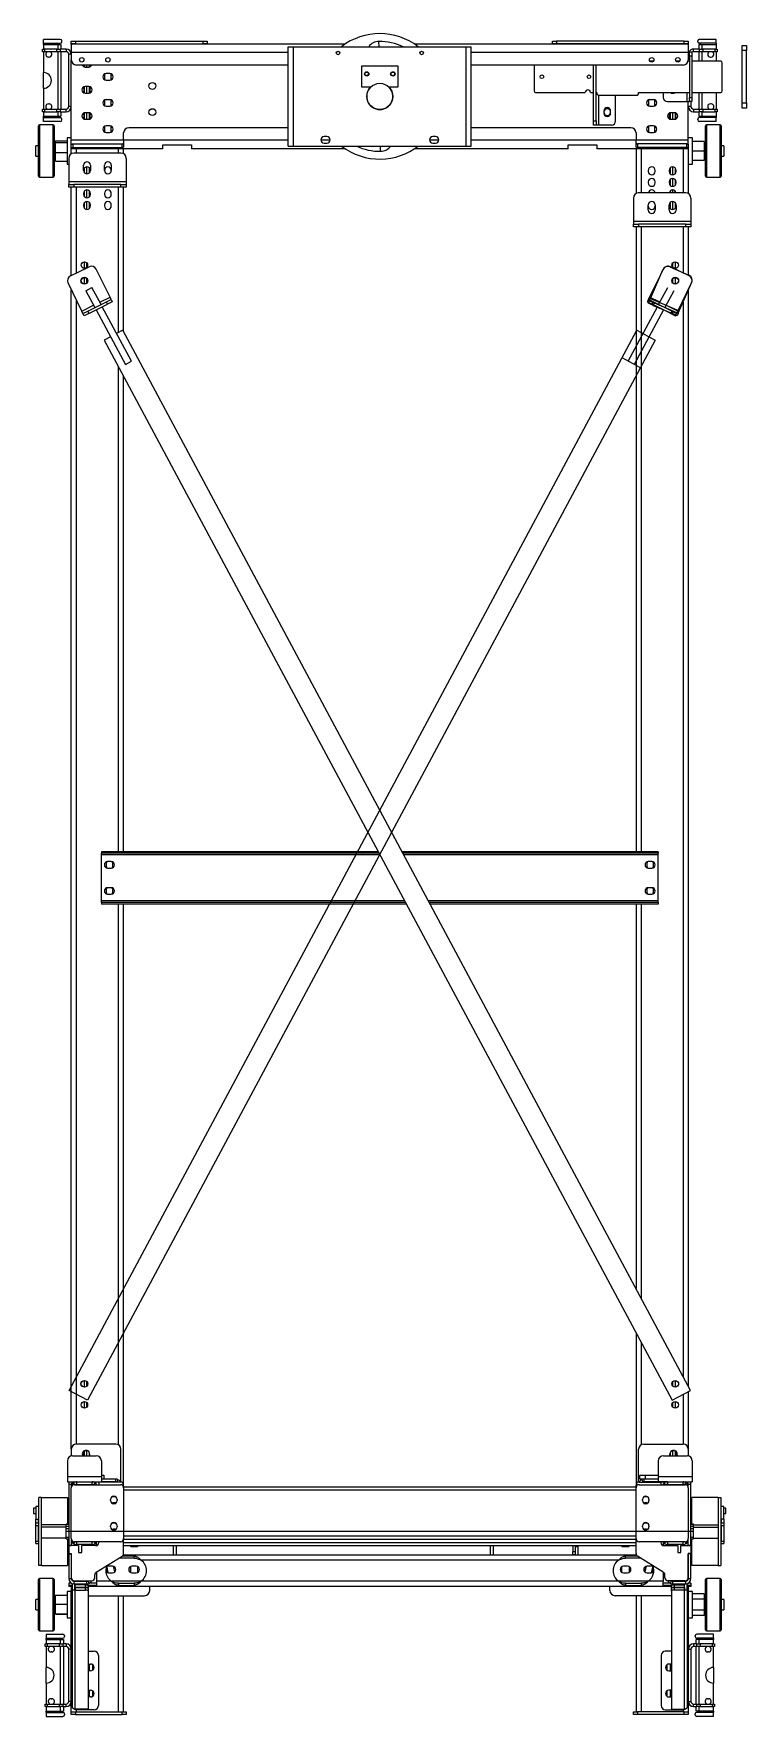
# Model space of a CAD drawing. Header units: millimetres. Extents: x 936 to 2299, y 1600 to 4818.
import ezdxf

# ---------------------------------------------------------------- set-up
doc = ezdxf.new("R2010")
doc.units = ezdxf.units.MM

msp = doc.modelspace()

# ---------------------------------------------------------------- linework, layer by layer
at = {"color": 7, "linetype": 'Continuous', "lineweight": 25}
for p, q in [((987.4, 4806.8), (955.4, 4806.8)), ((955.4, 4799.3), (955.4, 4806.8)), ((955.4, 4799.3), (987.4, 4799.3)), ((955.4, 4796.8), (955.4, 4799.3)), ((955.4, 4796.8), (955.4, 4788.3)), ((955.4, 4796.8), (982.4, 4796.8)), ((982.4, 4796.8), (988.4, 4796.8)), ((985.4, 4799.3), (985.4, 4796.8)), ((988.4, 4796.8), (988.4, 4788.3)), ((990.4, 4802.3), (990.4, 4803.8)), ((1008.4, 4798.3), (1008.4, 4803.3)), ((1008.4, 4803.3), (1016.4, 4803.3)), ((1008.4, 4797.8), (1008.4, 4798.3)), ((1016.4, 4798.3), (1008.4, 4798.3)), ((1532.1, 4797.8), (1008.4, 4797.8)), ((1008.4, 4797.8), (1008.4, 4781.8)), ((1016.4, 4803.3), (1016.4, 4798.3)), ((1016.4, 4803.3), (1260.4, 4803.3)), ((1016.4, 4798.3), (1260.4, 4798.3)), ((1108.4, 4797.8), (1108.4, 4798.3)), ((1260.4, 4798.3), (1260.4, 4803.3)), ((1260.4, 4803.3), (1268.4, 4803.3)), ((1268.4, 4798.3), (1260.4, 4798.3)), ((1268.4, 4803.3), (1268.4, 4798.3)), ((2188.4, 4797.8), (1664.7, 4797.8)), ((1928.4, 4798.3), (1928.4, 4803.3)), ((1928.4, 4803.3), (1936.4, 4803.3)), ((1936.4, 4798.3), (1928.4, 4798.3)), ((1936.4, 4803.3), (1936.4, 4798.3)), ((2180.4, 4803.3), (1936.4, 4803.3)), ((2180.4, 4798.3), (1936.4, 4798.3)), ((2088.4, 4798.3), (2088.4, 4797.8)), ((2180.4, 4798.3), (2180.4, 4803.3)), ((2180.4, 4803.3), (2188.4, 4803.3)), ((2188.4, 4798.3), (2180.4, 4798.3)), ((2188.4, 4803.3), (2188.4, 4798.3)), ((2188.4, 4798.3), (2188.4, 4797.8)), ((2188.4, 4797.8), (2188.4, 4781.8)), ((2206.4, 4802.3), (2206.4, 4803.8)), ((2208.4, 4796.8), (2208.4, 4788.3)), ((2208.4, 4796.8), (2214.4, 4796.8)), ((2241.4, 4806.8), (2209.4, 4806.8)), ((2241.4, 4799.3), (2209.4, 4799.3)), ((2211.4, 4796.8), (2211.4, 4799.3)), ((2214.4, 4796.8), (2241.4, 4796.8)), ((2241.4, 4799.3), (2241.4, 4806.8)), ((2241.4, 4799.3), (2241.4, 4796.8)), ((2241.4, 4796.8), (2241.4, 4788.3)), ((2291.4, 4785.3), (2291.4, 4795.3)), ((2291.4, 4795.3), (2299.4, 4795.3)), ((2299.4, 4795.3), (2299.4, 4785.3)), ((953.4, 4783.3), (953.4, 4788.3)), ((953.4, 4788.3), (957.1, 4788.3)), ((957.1, 4783.3), (953.4, 4783.3)), ((955.4, 4783.3), (955.4, 4743.3)), ((957.1, 4788.3), (957.1, 4783.3)), ((980.6, 4788.3), (957.1, 4788.3)), ((980.6, 4783.3), (957.1, 4783.3)), ((966.1, 4773), (964.6, 4773)), ((980.6, 4783.3), (980.6, 4788.3)), ((980.6, 4788.3), (986.9, 4788.3)), ((986.9, 4783.3), (980.6, 4783.3)), ((986.9, 4788.3), (986.9, 4783.3)), ((998.4, 4788.3), (986.9, 4788.3)), ((998.4, 4783.3), (986.9, 4783.3)), ((988.4, 4783.3), (988.4, 4673.3)), ((998.4, 4788.3), (998.4, 4783.3)), ((1008.4, 4778.3), (1003.4, 4778.3)), ((1003.4, 4678.3), (1003.4, 4778.3)), ((1008.4, 4781.8), (1008.4, 4767.8)), ((1008.4, 4613.8), (1008.4, 4767.8)), ((1423.4, 4602.8), (1423.4, 4792.8)), ((1423.4, 4792.8), (1433.4, 4792.8)), ((1433.4, 4602.8), (1433.4, 4792.8)), ((1433.4, 4792.8), (1763.4, 4792.8)), ((1763.4, 4602.8), (1763.4, 4792.8)), ((1763.4, 4792.8), (1773.4, 4792.8)), ((1773.4, 4602.8), (1773.4, 4792.8)), ((2121.8, 4765.3), (2114.9, 4765.3)), ((2171.8, 4765.3), (2164.9, 4765.3)), ((2190.4, 4765.3), (2188.1, 4765.3)), ((2188.4, 4782.8), (2190.4, 4782.8)), ((2188.4, 4781.8), (2188.4, 4767.8)), ((2190.4, 4782.8), (2195.4, 4782.8)), ((2190.4, 4774.8), (2190.4, 4782.8)), ((2195.4, 4774.8), (2190.4, 4774.8)), ((2190.4, 4774.8), (2190.4, 4695.8)), ((2195.4, 4782.8), (2195.4, 4774.8)), ((2195.4, 4774.8), (2195.4, 4695.8)), ((2250.4, 4765.3), (2195.4, 4765.3)), ((2198.4, 4783.3), (2198.4, 4788.3)), ((2209.8, 4788.3), (2198.4, 4788.3)), ((2209.8, 4783.3), (2198.4, 4783.3)), ((2208.4, 4783.3), (2208.4, 4765.3)), ((2209.8, 4783.3), (2209.8, 4788.3)), ((2209.8, 4788.3), (2216.1, 4788.3)), ((2216.1, 4783.3), (2209.8, 4783.3)), ((2216.1, 4788.3), (2216.1, 4783.3)), ((2239.7, 4788.3), (2216.1, 4788.3)), ((2239.7, 4783.3), (2216.1, 4783.3)), ((2230.6, 4773), (2232.1, 4773)), ((2239.7, 4783.3), (2239.7, 4788.3)), ((2239.7, 4788.3), (2243.4, 4788.3)), ((2243.4, 4783.3), (2239.7, 4783.3)), ((2241.4, 4783.3), (2241.4, 4765.3)), ((2243.4, 4788.3), (2243.4, 4783.3)), ((2299.4, 4785.3), (2291.4, 4785.3)), ((2291.4, 4685.3), (2291.4, 4785.3)), ((2299.4, 4685.3), (2299.4, 4785.3)), ((955.4, 4713.3), (955.4, 4743.3)), ((1423.4, 4757.8), (1018.4, 4757.8)), ((1032.1, 4757.8), (1032.1, 4756.3)), ((1034.9, 4754), (1041.9, 4754)), ((1038.4, 4754), (1038.4, 4757.8)), ((1043.4, 4754.2), (1043.4, 4757.8)), ((1044.6, 4756.3), (1044.6, 4757.8)), ((1072.1, 4739.3), (1072.1, 4731.3)), ((1081.9, 4741.5), (1074.9, 4741.5)), ((1084.6, 4731.3), (1084.6, 4739.3)), ((1563.4, 4755.8), (1563.4, 4715.8)), ((1633.4, 4755.8), (1563.4, 4755.8)), ((1633.4, 4715.8), (1633.4, 4755.8)), ((2178.4, 4757.8), (1773.4, 4757.8)), ((1893.4, 4757.8), (1893.4, 4708.3)), ((2007.3, 4650.8), (2007.3, 4757.8)), ((2012.3, 4650.8), (2012.3, 4757.8)), ((2253.4, 4708.3), (2253.4, 4762.3)), ((955.4, 4713.3), (955.4, 4673.3)), ((1032.1, 4714.3), (1032.1, 4706.3)), ((1041.9, 4716.5), (1034.9, 4716.5)), ((1034.9, 4704), (1041.9, 4704)), ((1038.4, 4704), (1038.4, 4716.5)), ((1043.4, 4704.2), (1043.4, 4716.4)), ((1044.6, 4706.3), (1044.6, 4714.3)), ((1074.9, 4729), (1081.9, 4729)), ((1563.4, 4715.8), (1581, 4715.8)), ((1615.7, 4715.8), (1633.4, 4715.8)), ((1896.4, 4705.3), (1991.4, 4705.3)), ((2001.4, 4705.3), (2007.3, 4705.3)), ((2012.3, 4705.3), (2013.4, 4705.3)), ((2013.4, 4705.3), (2013.4, 4703.3)), ((2016.4, 4700.3), (2090.4, 4700.3)), ((2049.3, 4650.8), (2049.3, 4700.3)), ((2093.4, 4705.3), (2190.4, 4705.3)), ((2093.4, 4703.3), (2093.4, 4705.3)), ((2140.4, 4705.3), (2140.4, 4695.8)), ((2156.6, 4704), (2160.2, 4704)), ((2158.4, 4705.3), (2158.4, 4704)), ((2195.4, 4705.3), (2250.4, 4705.3)), ((2208.4, 4705.3), (2208.4, 4673.3)), ((2241.4, 4705.3), (2241.4, 4673.3)), ((953.4, 4668.3), (953.4, 4673.3)), ((953.4, 4673.3), (957.1, 4673.3)), ((957.1, 4668.3), (953.4, 4668.3)), ((955.4, 4668.3), (955.4, 4659.8)), ((957.1, 4673.3), (957.1, 4668.3)), ((957.1, 4673.3), (980.6, 4673.3)), ((957.1, 4668.3), (980.6, 4668.3)), ((964.6, 4683.5), (966.1, 4683.5)), ((980.6, 4668.3), (980.6, 4673.3)), ((980.6, 4673.3), (986.9, 4673.3)), ((986.9, 4668.3), (980.6, 4668.3)), ((986.9, 4673.3), (986.9, 4668.3)), ((986.9, 4673.3), (998.4, 4673.3)), ((986.9, 4668.3), (998.4, 4668.3)), ((988.4, 4668.3), (988.4, 4659.8)), ((998.4, 4668.3), (998.4, 4673.3)), ((1008.4, 4678.3), (1003.4, 4678.3)), ((1041.9, 4666.5), (1034.9, 4666.5)), ((1038.4, 4654), (1038.4, 4666.5)), ((1043.4, 4654.2), (1043.4, 4666.4)), ((1072.1, 4689.3), (1072.1, 4681.3)), ((1081.9, 4691.5), (1074.9, 4691.5)), ((1074.9, 4679), (1081.9, 4679)), ((1084.6, 4681.3), (1084.6, 4689.3)), ((2026.8, 4669.8), (2026.8, 4665.8)), ((2039.8, 4665.8), (2039.8, 4669.8)), ((2112.1, 4689.3), (2112.1, 4681.3)), ((2121.9, 4691.5), (2114.9, 4691.5)), ((2114.9, 4679), (2121.9, 4679)), ((2124.6, 4681.3), (2124.6, 4689.3)), ((2148.4, 4687.8), (2185.4, 4687.8)), ((2153.4, 4666.4), (2153.4, 4654.2)), ((2161.9, 4666.5), (2154.9, 4666.5)), ((2158.4, 4666.5), (2158.4, 4654)), ((2185.4, 4687.8), (2190.4, 4687.8)), ((2188.4, 4613.8), (2188.4, 4687.8)), ((2193.4, 4678.3), (2188.4, 4678.3)), ((2190.4, 4695.8), (2195.4, 4695.8)), ((2190.4, 4687.8), (2190.4, 4695.8)), ((2195.4, 4687.8), (2190.4, 4687.8)), ((2193.4, 4687.8), (2193.4, 4678.3)), ((2195.4, 4695.8), (2195.4, 4687.8)), ((2198.4, 4673.3), (2198.4, 4668.3)), ((2198.4, 4673.3), (2209.8, 4673.3)), ((2198.4, 4668.3), (2209.8, 4668.3)), ((2208.4, 4668.3), (2208.4, 4659.8)), ((2209.8, 4668.3), (2209.8, 4673.3)), ((2209.8, 4673.3), (2216.1, 4673.3)), ((2216.1, 4668.3), (2209.8, 4668.3)), ((2216.1, 4673.3), (2216.1, 4668.3)), ((2216.1, 4673.3), (2239.7, 4673.3)), ((2216.1, 4668.3), (2239.7, 4668.3)), ((2232.1, 4683.5), (2230.6, 4683.5)), ((2239.7, 4668.3), (2239.7, 4673.3)), ((2239.7, 4673.3), (2243.4, 4673.3)), ((2243.4, 4668.3), (2239.7, 4668.3)), ((2241.4, 4668.3), (2241.4, 4659.8)), ((2243.4, 4673.3), (2243.4, 4668.3)), ((2291.4, 4685.3), (2299.4, 4685.3)), ((2291.4, 4675.3), (2291.4, 4685.3)), ((2299.4, 4675.3), (2291.4, 4675.3)), ((2299.4, 4685.3), (2299.4, 4675.3)), ((945.4, 4545.3), (945.4, 4641.3)), ((973.4, 4643.3), (947.4, 4643.3)), ((955.4, 4657.3), (955.4, 4659.8)), ((955.4, 4659.8), (982.4, 4659.8)), ((955.4, 4649.8), (955.4, 4657.3)), ((955.4, 4657.3), (987.4, 4657.3)), ((987.4, 4649.8), (955.4, 4649.8)), ((975.4, 4641.3), (975.4, 4545.3)), ((982.4, 4659.8), (988.4, 4659.8)), ((985.4, 4659.8), (985.4, 4657.3)), ((990.4, 4652.8), (990.4, 4654.3)), ((1032.1, 4664.3), (1032.1, 4656.3)), ((1034.9, 4654), (1041.9, 4654)), ((1044.6, 4656.3), (1044.6, 4664.3)), ((1072.1, 4639.3), (1072.1, 4631.3)), ((1081.9, 4641.5), (1074.9, 4641.5)), ((1084.6, 4631.3), (1084.6, 4639.3)), ((1423.4, 4637.8), (1118.4, 4637.8)), ((2078.4, 4637.8), (1773.4, 4637.8)), ((2007.3, 4642.8), (2007.3, 4650.8)), ((2007.3, 4650.8), (2012.3, 4650.8)), ((2012.3, 4642.8), (2007.3, 4642.8)), ((2012.3, 4650.8), (2012.3, 4642.8)), ((2017.3, 4642.8), (2012.3, 4642.8)), ((2041.3, 4642.8), (2017.3, 4642.8)), ((2112.1, 4639.3), (2112.1, 4631.3)), ((2121.9, 4641.5), (2114.9, 4641.5)), ((2124.6, 4631.3), (2124.6, 4639.3)), ((2152.1, 4664.3), (2152.1, 4656.3)), ((2154.9, 4654), (2161.9, 4654)), ((2164.6, 4656.3), (2164.6, 4664.3)), ((2206.4, 4652.8), (2206.4, 4654.3)), ((2208.4, 4659.8), (2214.4, 4659.8)), ((2241.4, 4657.3), (2209.4, 4657.3)), ((2241.4, 4649.8), (2209.4, 4649.8)), ((2211.4, 4657.3), (2211.4, 4659.8)), ((2214.4, 4659.8), (2241.4, 4659.8)), ((2221.4, 4593.3), (2221.4, 4641.3)), ((2249.4, 4643.3), (2223.4, 4643.3)), ((2241.4, 4659.8), (2241.4, 4657.3)), ((2241.4, 4649.8), (2241.4, 4657.3)), ((2251.4, 4641.3), (2251.4, 4593.3)), ((945.4, 4603.3), (940.4, 4603.3)), ((940.4, 4591.8), (940.4, 4603.3)), ((978.4, 4605.8), (975.4, 4605.8)), ((978.4, 4612.6), (1000.4, 4612.6)), ((978.4, 4609.5), (978.4, 4612.6)), ((978.4, 4590.2), (978.4, 4609.5)), ((978.4, 4609.5), (1000.4, 4609.5)), ((1008.4, 4618.3), (1000.4, 4618.3)), ((1000.4, 4618.3), (1000.4, 4568.3)), ((1008.4, 4605.9), (1008.4, 4613.8)), ((1008.4, 4598.7), (1008.4, 4605.9)), ((1011.4, 4606.9), (1011.4, 4599.9)), ((1011.4, 4606.9), (1105.4, 4606.9)), ((1074.9, 4629), (1081.9, 4629)), ((1105.4, 4599.9), (1105.4, 4606.9)), ((1108.4, 4613.8), (1108.4, 4627.8)), ((1108.4, 4613.8), (1108.4, 4601.7)), ((1183.4, 4605.2), (1238.4, 4605.2)), ((1183.4, 4597.8), (1183.4, 4605.2)), ((1238.4, 4605.2), (1238.4, 4597.8)), ((1423.4, 4602.8), (1433.4, 4602.8)), ((1433.4, 4602.8), (1763.4, 4602.8)), ((1497, 4621), (1492, 4621)), ((1492, 4608.5), (1497, 4608.5)), ((1704.8, 4621), (1699.8, 4621)), ((1699.8, 4608.5), (1704.8, 4608.5)), ((1763.4, 4602.8), (1773.4, 4602.8)), ((1958.4, 4605.2), (2013.4, 4605.2)), ((1958.4, 4597.8), (1958.4, 4605.2)), ((2013.4, 4605.2), (2013.4, 4597.8)), ((2088.4, 4627.8), (2088.4, 4613.8)), ((2088.4, 4601.7), (2088.4, 4613.8)), ((2091.4, 4606.9), (2091.4, 4599.9)), ((2185.4, 4606.9), (2091.4, 4606.9)), ((2114.9, 4629), (2121.9, 4629)), ((2185.4, 4599.9), (2185.4, 4606.9)), ((2196.4, 4618.3), (2188.4, 4618.3)), ((2188.4, 4605.9), (2188.4, 4613.8)), ((2188.4, 4605.9), (2188.4, 4598.7)), ((2196.4, 4595.3), (2196.4, 4618.3)), ((2218.4, 4611.3), (2196.4, 4611.3)), ((2218.4, 4611.3), (2218.4, 4593.3)), ((2221.4, 4605.8), (2218.4, 4605.8)), ((2256.4, 4603.3), (2251.4, 4603.3)), ((2256.4, 4603.3), (2256.4, 4583.3)), ((940.4, 4583.3), (940.4, 4591.8)), ((940.4, 4583.3), (945.4, 4583.3)), ((975.4, 4580.8), (978.4, 4580.8)), ((978.4, 4590.2), (1000.4, 4590.2)), ((978.4, 4573.9), (978.4, 4590.2)), ((978.4, 4573.9), (1000.4, 4573.9)), ((1003.4, 4579.3), (1003.4, 4534.3)), ((1008.4, 4598.7), (1008.4, 4597.8)), ((1183.4, 4597.8), (1008.4, 4597.8)), ((1008.4, 4587.9), (1008.4, 4597.8)), ((1011.4, 4599.9), (1105.4, 4599.9)), ((1103.4, 4589.3), (1013.4, 4589.3)), ((1108.4, 4587.9), (1108.4, 4597.8)), ((1113.4, 4579.3), (1113.4, 4534.3)), ((1532.1, 4597.8), (1238.4, 4597.8)), ((1958.4, 4597.8), (1664.7, 4597.8)), ((2188.4, 4597.8), (2013.4, 4597.8)), ((2088.4, 4597.8), (2088.4, 4511.9)), ((2185.4, 4599.9), (2091.4, 4599.9)), ((2188.4, 4598.7), (2188.4, 4597.8)), ((2188.4, 4597.8), (2188.4, 4511.9)), ((2196.4, 4568.3), (2196.4, 4595.3)), ((2218.4, 4593.3), (2196.4, 4593.3)), ((2218.4, 4575.3), (2196.4, 4575.3)), ((2218.4, 4593.3), (2218.4, 4575.3)), ((2218.4, 4580.8), (2221.4, 4580.8)), ((2221.4, 4545.3), (2221.4, 4593.3)), ((2251.4, 4593.3), (2251.4, 4545.3)), ((2251.4, 4583.3), (2256.4, 4583.3)), ((947.4, 4543.3), (973.4, 4543.3)), ((1000.4, 4568.3), (1003.4, 4568.3)), ((1031.9, 4556.3), (1031.9, 4566.3)), ((1038.4, 4549.8), (1038.4, 4562.8)), ((1043.4, 4552.1), (1043.4, 4560.4)), ((1044.9, 4566.3), (1044.9, 4556.3)), ((1071.9, 4556.3), (1071.9, 4566.3)), ((1084.9, 4566.3), (1084.9, 4556.3)), ((2111.9, 4556.3), (2111.9, 4554.3)), ((2124.9, 4554.3), (2124.9, 4556.3)), ((2151.9, 4556.3), (2151.9, 4554.3)), ((2153.4, 4560.4), (2153.4, 4550.1)), ((2153.4, 4538.4), (2153.4, 4528.1)), ((2158.4, 4562.8), (2158.4, 4547.8)), ((2158.4, 4540.8), (2158.4, 4525.8)), ((2164.9, 4554.3), (2164.9, 4556.3)), ((2188.4, 4568.3), (2196.4, 4568.3)), ((2223.4, 4543.3), (2249.4, 4543.3)), ((1113.4, 4534.3), (1003.4, 4534.3)), ((1003.4, 4534.3), (1003.4, 4529.3)), ((1003.4, 4524.3), (1003.4, 4529.3)), ((1003.4, 4529.3), (1013.4, 4529.3)), ((1013.4, 4524.3), (1003.4, 4524.3)), ((1008.4, 4355.3), (1008.4, 4524.3)), ((1013.4, 4529.3), (1013.4, 4524.3)), ((1103.4, 4529.3), (1013.4, 4529.3)), ((1103.4, 4524.3), (1013.4, 4524.3)), ((1031.9, 4512.3), (1031.9, 4510.3)), ((1038.4, 4503.8), (1038.4, 4518.8)), ((1043.4, 4506.1), (1043.4, 4516.4)), ((1044.9, 4510.3), (1044.9, 4512.3)), ((1071.9, 4512.3), (1071.9, 4510.3)), ((1084.9, 4510.3), (1084.9, 4512.3)), ((1103.4, 4524.3), (1103.4, 4529.3)), ((1103.4, 4529.3), (1113.4, 4529.3)), ((1113.4, 4524.3), (1103.4, 4524.3)), ((1108.4, 4247.5), (1108.4, 4524.3)), ((1113.4, 4534.3), (1113.4, 4529.3)), ((1113.4, 4529.3), (1113.4, 4524.3)), ((2183.4, 4513.3), (2093.4, 4513.3)), ((2111.9, 4534.3), (2111.9, 4532.3)), ((2124.9, 4532.3), (2124.9, 4534.3)), ((2151.9, 4534.3), (2151.9, 4532.3)), ((2153.4, 4516.4), (2153.4, 4513.3)), ((2158.4, 4518.8), (2158.4, 4513.3)), ((2164.9, 4532.3), (2164.9, 4534.3)), ((1031.9, 4490.3), (1031.9, 4488.3)), ((1038.4, 4481.8), (1038.4, 4496.8)), ((1043.4, 4484.1), (1043.4, 4494.4)), ((1044.9, 4488.3), (1044.9, 4490.3)), ((1071.9, 4490.3), (1071.9, 4488.3)), ((1084.9, 4488.3), (1084.9, 4490.3)), ((2083.4, 4503.3), (2083.4, 4458.3)), ((2111.9, 4480.3), (2111.9, 4490.3)), ((2124.9, 4490.3), (2124.9, 4480.3)), ((2151.9, 4480.3), (2151.9, 4490.3)), ((2153.4, 4494.4), (2153.4, 4484.1)), ((2158.4, 4496.8), (2158.4, 4481.8)), ((2164.9, 4490.3), (2164.9, 4480.3)), ((2193.4, 4503.3), (2193.4, 4458.3)), ((2193.4, 4458.3), (2083.4, 4458.3)), ((2083.4, 4458.3), (2083.4, 4453.3)), ((2083.4, 4448.3), (2083.4, 4453.3)), ((2083.4, 4453.3), (2093.4, 4453.3)), ((2093.4, 4448.3), (2083.4, 4448.3)), ((2088.4, 4448.3), (2088.4, 3253.3)), ((2093.4, 4453.3), (2093.4, 4448.3)), ((2183.4, 4453.3), (2093.4, 4453.3)), ((2183.4, 4448.3), (2093.4, 4448.3)), ((2183.4, 4448.3), (2183.4, 4453.3)), ((2183.4, 4453.3), (2193.4, 4453.3)), ((2193.4, 4448.3), (2183.4, 4448.3)), ((2188.4, 4448.3), (2188.4, 4356.2)), ((2193.4, 4458.3), (2193.4, 4453.3)), ((2193.4, 4453.3), (2193.4, 4448.3)), ((1038.4, 4371.5), (1038.4, 4379)), ((2158.4, 4379), (2158.4, 4371.5)), ((1006.6, 4354.4), (1042.5, 4372.1)), ((1038.4, 4341.5), (1038.4, 4349)), ((1082.4, 4313.6), (1055.9, 4367.5)), ((2114.4, 4313.6), (2140.9, 4367.5)), ((2116, 4311.4), (2139.8, 4366.4)), ((2153, 4371.6), (2189.7, 4355.7)), ((2190.2, 4354.4), (2154.3, 4372.1)), ((2158.4, 4349), (2158.4, 4341.5)), ((1028.5, 4287.2), (1002.1, 4341)), ((1008.4, 2110.5), (1008.4, 4328.1)), ((1036.2, 4326.2), (1047.7, 4332.3)), ((1036.2, 4326.2), (1053.5, 4293.9)), ((1065.2, 4299.6), (1047.7, 4332.3)), ((1084.6, 4309.2), (1082.4, 4313.6)), ((2112.2, 4309.2), (2114.4, 4313.6)), ((2131.6, 4299.6), (2149.1, 4332.3)), ((2160.6, 4326.2), (2143.3, 4293.9)), ((2168.3, 4287.2), (2194.7, 4341)), ((2171, 4287.5), (2194.9, 4342.5)), ((2188.4, 4327.5), (2188.4, 2231.3)), ((1030.7, 4282.7), (1028.5, 4287.2)), ((1030.7, 4282.7), (1039.7, 4287.1)), ((1032.9, 4278.2), (1030.7, 4282.7)), ((1041.9, 4282.6), (1032.9, 4278.2)), ((1039.7, 4287.1), (1075.6, 4304.7)), ((1039.7, 4287.1), (1041.9, 4282.6)), ((1041.9, 4282.6), (1077.8, 4300.3)), ((1055.9, 4289.5), (1111.8, 4185.1)), ((1123.2, 4191.3), (1067.5, 4295.2)), ((1075.6, 4304.7), (1084.6, 4309.2)), ((1077.8, 4300.3), (1075.6, 4304.7)), ((1086.8, 4304.7), (1077.8, 4300.3)), ((1084.6, 4309.2), (1086.8, 4304.7)), ((2073.5, 4191.3), (2129.2, 4295.2)), ((2140.9, 4289.5), (2085, 4185.1)), ((2112.2, 4309.2), (2110, 4304.7)), ((2110, 4304.7), (2119, 4300.3)), ((2112, 4302.2), (2114, 4306.8)), ((2121.2, 4298.2), (2112, 4302.2)), ((2121.2, 4304.7), (2112.2, 4309.2)), ((2114, 4306.8), (2116, 4311.4)), ((2114, 4306.8), (2123.1, 4302.8)), ((2116, 4311.4), (2171, 4287.5)), ((2119, 4300.3), (2121.2, 4304.7)), ((2154.9, 4282.6), (2119, 4300.3)), ((2157.1, 4287.1), (2121.2, 4304.7)), ((2123.1, 4302.8), (2121.2, 4298.2)), ((2121.2, 4298.2), (2157.9, 4282.3)), ((2123.1, 4302.8), (2159.8, 4286.9)), ((2157.1, 4287.1), (2154.9, 4282.6)), ((2154.9, 4282.6), (2163.8, 4278.2)), ((2166.1, 4282.7), (2157.1, 4287.1)), ((2157.9, 4282.3), (2159.8, 4286.9)), ((2167, 4278.3), (2157.9, 4282.3)), ((2159.8, 4286.9), (2169, 4282.9)), ((2163.8, 4278.2), (2166.1, 4282.7)), ((2166.1, 4282.7), (2168.3, 4287.2)), ((2169, 4282.9), (2167, 4278.3)), ((2169, 4282.9), (2171, 4287.5)), ((1004, 2223.1), (2090, 4250.5)), ((1106.8, 4250.5), (1094.9, 4244.1)), ((2192.8, 2223.1), (1106.8, 4250.5)), ((2125.2, 4231.6), (1039.2, 2204.2)), ((1083.4, 4238), (1071.5, 4231.6)), ((1071.5, 4231.6), (2157.6, 2204.2)), ((1111.8, 4185.1), (1123.2, 4191.3)), ((1108.4, 3253.3), (1108.4, 4162.8)), ((1595.6, 3253.3), (1065.9, 3253.3)), ((1065.9, 3253.3), (1065.9, 3250.3)), ((1597.2, 3250.3), (1065.9, 3250.3)), ((1065.9, 3247.3), (1065.9, 3250.3)), ((2130.9, 3253.3), (1641, 3253.3)), ((2130.9, 3250.3), (1642.6, 3250.3)), ((2130.9, 3253.3), (2130.9, 3250.3)), ((2130.9, 3247.3), (2130.9, 3250.3)), ((1065.9, 3159.3), (1065.9, 3247.3)), ((1075.1, 3230.8), (1075.1, 3225.8)), ((1084.9, 3234.5), (1077.9, 3234.5)), ((1077.9, 3222), (1084.9, 3222)), ((1087.6, 3225.8), (1087.6, 3230.8)), ((2109.1, 3230.8), (2109.1, 3225.8)), ((2118.9, 3234.5), (2111.9, 3234.5)), ((2111.9, 3222), (2118.9, 3222)), ((2121.6, 3225.8), (2121.6, 3230.8)), ((2130.9, 3159.3), (2130.9, 3247.3)), ((1065.9, 3156.3), (1065.9, 3159.3)), ((1065.9, 3156.3), (1065.9, 3153.3)), ((1647.6, 3156.3), (1065.9, 3156.3)), ((1075.1, 3180.8), (1075.1, 3175.8)), ((1084.9, 3184.5), (1077.9, 3184.5)), ((1077.9, 3172), (1084.9, 3172)), ((1087.6, 3175.8), (1087.6, 3180.8)), ((2130.9, 3156.3), (1692.9, 3156.3)), ((2109.1, 3180.8), (2109.1, 3175.8)), ((2118.9, 3184.5), (2111.9, 3184.5)), ((2111.9, 3172), (2118.9, 3172)), ((2121.6, 3175.8), (2121.6, 3180.8)), ((2130.9, 3156.3), (2130.9, 3159.3)), ((2130.9, 3156.3), (2130.9, 3153.3)), ((1649.2, 3153.3), (1065.9, 3153.3)), ((1108.4, 2041.8), (1108.4, 3153.3)), ((2130.9, 3153.3), (1694.5, 3153.3)), ((2088.4, 3153.3), (2088.4, 2418)), ((2088.4, 2333.3), (2088.4, 2041.8)), ((1039.2, 2204.2), (1004, 2223.1)), ((1038.4, 2231.9), (1038.4, 2239.4)), ((2157.6, 2204.2), (2192.8, 2223.1)), ((2158.4, 2239.4), (2158.4, 2231.9)), ((2188.4, 2220.7), (2188.4, 2110.5)), ((1038.4, 2191.9), (1038.4, 2199.4)), ((2158.4, 2199.4), (2158.4, 2191.9)), ((1008.4, 2110.5), (1008.4, 2098)), ((1010.9, 2098.3), (1055.9, 2098.3)), ((1093.4, 2120.5), (1018.4, 2120.5)), ((1029.6, 2100.1), (1029.9, 2098.3)), ((1030.5, 2100.2), (1030.9, 2098.3)), ((1038.4, 2098.3), (1038.4, 2107.9)), ((1044.2, 2098.3), (1043.2, 2103)), ((1044.2, 2098.3), (1043.3, 2102.9)), ((1043.4, 2098.3), (1043.4, 2102.3)), ((1103.4, 2047.7), (1103.4, 2110.5)), ((2093.4, 2047.7), (2093.4, 2110.5)), ((2103.4, 2120.5), (2178.4, 2120.5)), ((2140.9, 2098.3), (2185.9, 2098.3)), ((2152.5, 2098.3), (2153.5, 2103)), ((2153.5, 2102.9), (2152.5, 2098.3)), ((2153.4, 2102.3), (2153.4, 2098.3)), ((2158.4, 2107.9), (2158.4, 2098.3)), ((2165.8, 2098.3), (2166.2, 2100.2)), ((2167.2, 2100.1), (2166.8, 2098.3)), ((2188.4, 2110.5), (2188.4, 2098)), ((1000.9, 2088.3), (1000.9, 2058.3)), ((1065.9, 2088.3), (1065.9, 2058.3)), ((1065.9, 2061.3), (1070.9, 2061.3)), ((1070.9, 2061.3), (1070.9, 2053.3)), ((2095.9, 2053.3), (2095.9, 2061.3)), ((2095.9, 2061.3), (2105.9, 2061.3)), ((2105.9, 2061.3), (2105.9, 2053.3)), ((2105.9, 2061.3), (2130.9, 2061.3)), ((2130.9, 2088.3), (2130.9, 2058.3)), ((2195.9, 2088.3), (2195.9, 2058.3)), ((1000.9, 2058.3), (1065.9, 2058.3)), ((1000.9, 2058.3), (1000.9, 2048.3)), ((1000.9, 2048.3), (1018.4, 2048.3)), ((1008.4, 2043.3), (1003.4, 2043.3)), ((1003.4, 2043.3), (1003.4, 1926.8)), ((1008.4, 2043.3), (1008.4, 2038.3)), ((1008.4, 1939.8), (1008.4, 2036.8)), ((1015.4, 2042.3), (1012.4, 2046.3)), ((1014.4, 2042.8), (1102.4, 2042.8)), ((1018.4, 2048.3), (1018.4, 2043.3)), ((1018.4, 2048.3), (1048.4, 2048.3)), ((1018.4, 2043.3), (1048.4, 2043.3)), ((1048.4, 2048.3), (1065.9, 2048.3)), ((1048.4, 2043.3), (1048.4, 2048.3)), ((1050.6, 2048), (1073.4, 2048)), ((1051.4, 2042.3), (1054.4, 2046.3)), ((1060.9, 2047.8), (1060.9, 2042.8)), ((1102.4, 2047.8), (1060.9, 2047.8)), ((1065.9, 2058.3), (1065.9, 2048.3)), ((1093.4, 2053.3), (1065.9, 2053.3)), ((1093.4, 2048.3), (1065.9, 2048.3)), ((1073.4, 2053.5), (1070.9, 2053.5)), ((1093.4, 2048.3), (1093.4, 2053.3)), ((1097.4, 2052.5), (1095.4, 2047.9)), ((1095.4, 2047.9), (1095.6, 2047.8)), ((2088.6, 2038.3), (1108.2, 2038.3)), ((1108.4, 2038.3), (1108.4, 2041.8)), ((1108.4, 2036.8), (1108.4, 1939.8)), ((2088.4, 2038.3), (2088.4, 2041.8)), ((2088.4, 1939.8), (2088.4, 2036.8)), ((2094.4, 2047.8), (2135.9, 2047.8)), ((2094.4, 2042.8), (2182.4, 2042.8)), ((2103.4, 2053.3), (2095.9, 2053.3)), ((2099.4, 2052.5), (2101.4, 2047.9)), ((2101.2, 2047.8), (2101.4, 2047.9)), ((2103.4, 2053.3), (2103.4, 2048.3)), ((2130.9, 2053.3), (2103.4, 2053.3)), ((2130.9, 2048.3), (2103.4, 2048.3)), ((2146.2, 2048), (2123.4, 2048)), ((2130.9, 2058.3), (2195.9, 2058.3)), ((2130.9, 2058.3), (2130.9, 2048.3)), ((2130.9, 2048.3), (2148.4, 2048.3)), ((2135.9, 2047.8), (2135.9, 2042.8)), ((2145.4, 2042.3), (2142.4, 2046.3)), ((2148.4, 2048.3), (2148.4, 2043.3)), ((2148.4, 2048.3), (2178.4, 2048.3)), ((2148.4, 2043.3), (2178.4, 2043.3)), ((2178.4, 2048.3), (2195.9, 2048.3)), ((2178.4, 2043.3), (2178.4, 2048.3)), ((2181.4, 2042.3), (2184.4, 2046.3)), ((2193.4, 2043.3), (2188.4, 2043.3)), ((2188.4, 2038.3), (2188.4, 2043.3)), ((2188.4, 2036.8), (2188.4, 1939.8)), ((2193.4, 1926.8), (2193.4, 2043.3)), ((2195.9, 2058.3), (2195.9, 2048.3)), ((940.4, 1997.7), (936.4, 1997.7)), ((936.4, 1997.7), (936.4, 1987.7)), ((945.4, 2001.1), (940.4, 2001.1)), ((940.4, 2001), (940.4, 2001.1)), ((945.4, 2001), (940.4, 2001)), ((940.4, 2001), (940.4, 1976.9)), ((945.4, 2001.1), (945.4, 2001)), ((945.4, 2001), (945.4, 1976.9)), ((946.4, 1996.7), (945.4, 1996.7)), ((951.4, 2018.3), (946.4, 2018.3)), ((946.4, 1888.3), (946.4, 2018.3)), ((951.4, 1888.3), (951.4, 2018.3)), ((951.4, 2018.3), (1001.4, 2018.3)), ((1001.4, 2018.3), (1001.4, 1967.3)), ((1003.4, 2014.3), (1001.4, 2014.3)), ((1001.4, 1997.3), (1003.4, 1997.3)), ((1083.6, 2012.3), (1083.6, 2014.3)), ((1093.3, 2019.5), (1086.5, 2019.5)), ((1086.5, 2007), (1093.3, 2007)), ((1096.1, 2014.3), (1096.1, 2012.3)), ((2100.6, 2012.3), (2100.6, 2014.3)), ((2110.3, 2019.5), (2103.5, 2019.5)), ((2103.5, 2007), (2110.3, 2007)), ((2113.1, 2014.3), (2113.1, 2012.3)), ((2195.4, 2014.3), (2193.4, 2014.3)), ((2193.4, 1997.3), (2195.4, 1997.3)), ((2195.4, 1967.3), (2195.4, 2018.3)), ((2245.4, 2018.3), (2195.4, 2018.3)), ((2245.4, 2018.3), (2245.4, 1888.3)), ((2245.4, 2018.3), (2250.4, 2018.3)), ((2250.4, 2018.3), (2250.4, 1888.3)), ((2251.4, 1996.7), (2250.4, 1996.7)), ((2256.4, 2001.1), (2251.4, 2001.1)), ((2251.4, 2001), (2251.4, 2001.1)), ((2256.4, 2001), (2251.4, 2001)), ((2251.4, 1976.9), (2251.4, 2001)), ((2256.4, 2001.1), (2256.4, 2001)), ((2256.4, 1976.9), (2256.4, 2001)), ((2260.4, 1997.7), (2256.4, 1997.7)), ((2260.4, 1987.7), (2260.4, 1997.7)), ((936.4, 1987.7), (940.4, 1987.7)), ((940.4, 1976.9), (945.4, 1976.9)), ((940.4, 1969.9), (940.4, 1976.9)), ((940.4, 1964), (940.4, 1969.9)), ((940.4, 1969.9), (945.4, 1969.9)), ((945.4, 1964), (940.4, 1964)), ((940.4, 1934.6), (940.4, 1964)), ((945.4, 1988.7), (946.4, 1988.7)), ((945.4, 1969.9), (945.4, 1976.9)), ((945.4, 1969.9), (945.4, 1964)), ((946.4, 1968.3), (945.4, 1968.3)), ((945.4, 1934.6), (945.4, 1964)), ((998.4, 1965.8), (951.4, 1965.8)), ((1003.4, 1967.3), (998.4, 1967.3)), ((998.4, 1967.2), (998.4, 1967.3)), ((998.4, 1963.8), (998.4, 1967.2)), ((998.4, 1959.1), (998.4, 1963.8)), ((1083.6, 1962.3), (1083.6, 1964.3)), ((1093.3, 1969.5), (1086.5, 1969.5)), ((1096.1, 1964.3), (1096.1, 1962.3)), ((2100.6, 1962.3), (2100.6, 1964.3)), ((2110.3, 1969.5), (2103.5, 1969.5)), ((2113.1, 1964.3), (2113.1, 1962.3)), ((2198.4, 1967.3), (2193.4, 1967.3)), ((2198.4, 1967.2), (2198.4, 1967.3)), ((2198.4, 1963.8), (2198.4, 1967.2)), ((2198.4, 1965.8), (2245.4, 1965.8)), ((2198.4, 1959.1), (2198.4, 1963.8)), ((2250.4, 1988.7), (2251.4, 1988.7)), ((2251.4, 1968.3), (2250.4, 1968.3)), ((2256.4, 1976.9), (2251.4, 1976.9)), ((2251.4, 1976.9), (2251.4, 1969.9)), ((2251.4, 1969.9), (2256.4, 1969.9)), ((2251.4, 1964), (2251.4, 1969.9)), ((2256.4, 1964), (2251.4, 1964)), ((2251.4, 1964), (2251.4, 1934.6)), ((2256.4, 1987.7), (2260.4, 1987.7)), ((2256.4, 1976.9), (2256.4, 1969.9)), ((2256.4, 1969.9), (2256.4, 1964)), ((2256.4, 1964), (2256.4, 1934.6)), ((940.4, 1934.6), (945.4, 1934.6)), ((940.4, 1930.6), (940.4, 1934.6)), ((945.4, 1938.3), (946.4, 1938.3)), ((945.4, 1934.6), (945.4, 1930.6)), ((998.4, 1961.6), (951.4, 1961.6)), ((998.4, 1940.8), (951.4, 1940.8)), ((998.4, 1942.5), (998.4, 1959.1)), ((998.4, 1939.3), (998.4, 1942.5)), ((998.4, 1939.3), (1003.4, 1939.3)), ((1001.4, 1939.3), (1001.4, 1888.3)), ((1008.4, 1938.3), (1008.4, 1926.8)), ((1015.4, 1934.3), (1012.4, 1930.3)), ((1102.4, 1933.8), (1014.4, 1933.8)), ((1018.4, 1933.3), (1018.4, 1928.3)), ((1048.4, 1933.3), (1018.4, 1933.3)), ((1048.4, 1928.3), (1048.4, 1933.3)), ((1051.4, 1934.3), (1054.4, 1930.3)), ((1056.4, 1926.5), (1056.4, 1932.3)), ((1060.9, 1933.8), (1060.9, 1932.3)), ((1086.5, 1957), (1093.3, 1957)), ((2088.6, 1938.3), (1108.2, 1938.3)), ((1108.4, 1911.1), (1108.4, 1938.3)), ((2088.4, 1911.1), (2088.4, 1938.3)), ((2182.4, 1933.8), (2094.4, 1933.8)), ((2103.5, 1957), (2110.3, 1957)), ((2135.9, 1933.8), (2135.9, 1932.3)), ((2140.4, 1932.3), (2140.4, 1926.5)), ((2145.4, 1934.3), (2142.4, 1930.3)), ((2148.4, 1933.3), (2148.4, 1928.3)), ((2178.4, 1933.3), (2148.4, 1933.3)), ((2178.4, 1928.3), (2178.4, 1933.3)), ((2181.4, 1934.3), (2184.4, 1930.3)), ((2188.4, 1926.8), (2188.4, 1938.3)), ((2193.4, 1939.3), (2198.4, 1939.3)), ((2195.4, 1888.3), (2195.4, 1939.3)), ((2198.4, 1961.6), (2245.4, 1961.6)), ((2198.4, 1942.5), (2198.4, 1959.1)), ((2198.4, 1939.3), (2198.4, 1942.5)), ((2198.4, 1940.8), (2245.4, 1940.8)), ((2250.4, 1938.3), (2251.4, 1938.3)), ((2251.4, 1934.6), (2256.4, 1934.6)), ((2251.4, 1930.6), (2251.4, 1934.6)), ((2256.4, 1934.6), (2256.4, 1930.6)), ((940.4, 1930.6), (945.4, 1930.6)), ((1003.4, 1909.3), (1001.4, 1909.3)), ((1003.4, 1926.8), (1008.4, 1926.8)), ((1003.4, 1926.3), (1003.4, 1926.8)), ((1003.4, 1926.3), (1003.4, 1911.3)), ((1022.4, 1926.3), (1003.4, 1926.3)), ((1003.4, 1910.8), (1003.4, 1911.3)), ((1003.4, 1911.3), (1008.4, 1911.3)), ((1003.4, 1910.8), (1008.4, 1910.8)), ((1003.4, 1910.8), (1003.4, 1863.3)), ((1008.4, 1926.3), (1008.4, 1926.8)), ((1008.4, 1911.3), (1008.4, 1910.8)), ((1008.4, 1910.8), (1008.4, 1863.3)), ((1048.4, 1928.3), (1018.4, 1928.3)), ((1022.4, 1926.3), (1022.4, 1913.3)), ((1022.4, 1913.3), (1028.4, 1913.3)), ((1028.4, 1913.3), (1028.4, 1926.3)), ((1054.9, 1926.3), (1028.4, 1926.3)), ((1056.2, 1875.5), (1105.5, 1906)), ((1128.4, 1902.3), (1099.5, 1902.3)), ((1128.4, 1906.3), (1105.9, 1906.3)), ((2089.1, 1908.3), (1107.7, 1908.3)), ((2088.4, 1925.8), (1108.4, 1925.8)), ((1121.4, 1925.8), (1121.4, 1925.3)), ((1124.4, 1924.5), (1132.4, 1924.5)), ((1128.4, 1902.3), (1128.4, 1906.3)), ((1135.4, 1925.3), (1135.4, 1925.8)), ((1203.4, 1925.8), (1203.4, 1908.3)), ((1209.4, 1908.3), (1209.4, 1925.8)), ((1810, 1908.3), (1810, 1925.8)), ((1815, 1925.8), (1815, 1908.3)), ((1967.4, 1925.8), (1967.4, 1915.2)), ((1967.4, 1915.2), (1972.4, 1915.2)), ((1967.4, 1909.6), (1967.4, 1915.2)), ((1967.4, 1909.6), (1972.4, 1909.6)), ((1967.4, 1909.6), (1967.4, 1908.3)), ((1972.4, 1925.8), (1972.4, 1924.7)), ((1972.4, 1924.7), (1977.4, 1924.7)), ((1972.4, 1908.3), (1972.4, 1924.7)), ((1977.4, 1925.8), (1977.4, 1924.7)), ((1977.4, 1924.7), (1977.4, 1908.3)), ((2061.4, 1925.3), (2061.4, 1925.8)), ((2064.4, 1924.5), (2072.4, 1924.5)), ((2090.8, 1906.3), (2068.4, 1906.3)), ((2068.4, 1902.3), (2068.4, 1906.3)), ((2097.3, 1902.3), (2068.4, 1902.3)), ((2075.4, 1925.8), (2075.4, 1925.3)), ((2140.5, 1875.5), (2091.2, 1906)), ((2141.9, 1926.3), (2168.4, 1926.3)), ((2178.4, 1928.3), (2148.4, 1928.3)), ((2168.4, 1926.3), (2168.4, 1913.3)), ((2168.4, 1913.3), (2174.4, 1913.3)), ((2174.4, 1913.3), (2174.4, 1926.3)), ((2174.4, 1926.3), (2193.4, 1926.3)), ((2193.4, 1926.8), (2188.4, 1926.8)), ((2188.4, 1926.8), (2188.4, 1926.3)), ((2193.4, 1911.3), (2188.4, 1911.3)), ((2188.4, 1911.3), (2188.4, 1864.8)), ((2193.4, 1910.8), (2188.4, 1910.8)), ((2188.4, 1863.3), (2188.4, 1910.8)), ((2193.4, 1926.8), (2193.4, 1926.3)), ((2193.4, 1926.3), (2193.4, 1911.3)), ((2193.4, 1911.3), (2193.4, 1910.8)), ((2193.4, 1863.3), (2193.4, 1910.8)), ((2195.4, 1909.3), (2193.4, 1909.3)), ((2251.4, 1930.6), (2256.4, 1930.6)), ((951.4, 1888.3), (946.4, 1888.3)), ((951.4, 1888.3), (1001.4, 1888.3)), ((1001.4, 1892.3), (1003.4, 1892.3)), ((1053.4, 1864.8), (1053.4, 1870.4)), ((1056.4, 1875.6), (1056.4, 1858.3)), ((1075.3, 1884.8), (1077.4, 1874.9)), ((1076.1, 1886.1), (1076.3, 1885)), ((1076.3, 1885), (1078.5, 1874.6)), ((1087.4, 1887), (1079.4, 1887)), ((1079.4, 1874.5), (1087.4, 1874.5)), ((1091.5, 1876.1), (1089.2, 1886.8)), ((1091.5, 1876.1), (1089.2, 1886.8)), ((1121.4, 1886.3), (1121.4, 1875.3)), ((1132.4, 1887), (1124.4, 1887)), ((1124.4, 1874.5), (1132.4, 1874.5)), ((1135.4, 1875.3), (1135.4, 1886.3)), ((2055.1, 1898.3), (1141.7, 1898.3)), ((2061.4, 1875.3), (2061.4, 1886.3)), ((2072.4, 1887), (2064.4, 1887)), ((2064.4, 1874.5), (2072.4, 1874.5)), ((2075.4, 1886.3), (2075.4, 1875.3)), ((2105.3, 1876.1), (2107.6, 1886.8)), ((2107.6, 1886.8), (2105.3, 1876.1)), ((2117.4, 1887), (2109.4, 1887)), ((2109.4, 1874.5), (2117.4, 1874.5)), ((2118.3, 1874.6), (2120.5, 1885)), ((2121.5, 1884.8), (2119.3, 1874.9)), ((2120.5, 1885), (2120.6, 1886.1)), ((2140.4, 1875.6), (2140.4, 1858.3)), ((2143.4, 1864.8), (2143.4, 1870.4)), ((2193.4, 1892.3), (2195.4, 1892.3)), ((2245.4, 1888.3), (2195.4, 1888.3)), ((2245.4, 1888.3), (2250.4, 1888.3)), ((945.4, 1765.3), (945.4, 1861.3)), ((973.4, 1863.3), (947.4, 1863.3)), ((975.4, 1861.3), (975.4, 1765.3)), ((1008.4, 1838.3), (1000.4, 1838.3)), ((1000.4, 1838.3), (1000.4, 1788.3)), ((1003.4, 1863.3), (1008.4, 1863.3)), ((1003.4, 1854.3), (1003.4, 1850.3)), ((1009, 1854.3), (1003.4, 1854.3)), ((1003.4, 1850.3), (1003.4, 1848.3)), ((1010.4, 1850.3), (1003.4, 1850.3)), ((1010.4, 1848.3), (1003.4, 1848.3)), ((1008.4, 1854.6), (1008.4, 1854.3)), ((1008.4, 1848.3), (1008.4, 1840.5)), ((1008.4, 1608.3), (1008.4, 1840.5)), ((1010.4, 1859.3), (1010.4, 1860.3)), ((1010.4, 1841.3), (1010.4, 1853.7)), ((1015.4, 1841.3), (1010.4, 1841.3)), ((1010.4, 1618.6), (1010.4, 1841.3)), ((1013.4, 1858.3), (1013.4, 1853.3)), ((1013.4, 1858.3), (1038.4, 1858.3)), ((1013.4, 1853.3), (1038.4, 1853.3)), ((1014.4, 1858.8), (1047.4, 1858.8)), ((1015.4, 1858.3), (1015.4, 1858.8)), ((1015.4, 1841.3), (1015.4, 1853.3)), ((1015.5, 1846.4), (1015.5, 1851.3)), ((1035.4, 1851.3), (1015.5, 1851.3)), ((1035.4, 1846.4), (1015.5, 1846.4)), ((1015.5, 1846.1), (1015.5, 1841.3)), ((1015.5, 1846.1), (1035.4, 1846.1)), ((1015.5, 1613.3), (1015.5, 1841.3)), ((1015.5, 1841.3), (1035.4, 1841.3)), ((1035.4, 1846.4), (1035.4, 1851.3)), ((1035.4, 1841.3), (1035.4, 1846.1)), ((1038.4, 1853.3), (1038.4, 1858.3)), ((1040.6, 1858.8), (1040.4, 1858.7)), ((1042.4, 1854.1), (1040.4, 1858.7)), ((1056.4, 1850.3), (1040.4, 1850.3)), ((1040.4, 1850.2), (1040.4, 1845.3)), ((2156.4, 1848.3), (1040.4, 1848.3)), ((1040.4, 1844.7), (1040.4, 1845.3)), ((1040.4, 1844.7), (1040.4, 1839.9)), ((1040.4, 1839.9), (1040.4, 1613.3)), ((1056.4, 1854.3), (1042.7, 1854.3)), ((1056.4, 1858.3), (1056.4, 1850.3)), ((1085.1, 1858.3), (1056.4, 1858.3)), ((1098.4, 1854.3), (1098.4, 1850.3)), ((1098.4, 1854.3), (1128.4, 1854.3)), ((1098.4, 1850.3), (1128.4, 1850.3)), ((1128.4, 1854.3), (1128.4, 1850.3)), ((2055.1, 1858.3), (1141.7, 1858.3)), ((1158.4, 1840.5), (1158.4, 1848.3)), ((2038.4, 1840.5), (2038.4, 1848.3)), ((2068.4, 1854.3), (2068.4, 1850.3)), ((2068.4, 1854.3), (2098.4, 1854.3)), ((2068.4, 1850.3), (2098.4, 1850.3)), ((2098.4, 1854.3), (2098.4, 1850.3)), ((2140.4, 1858.3), (2111.7, 1858.3)), ((2140.4, 1850.3), (2140.4, 1858.3)), ((2154, 1854.3), (2140.4, 1854.3)), ((2156.4, 1850.3), (2140.4, 1850.3)), ((2182.4, 1858.8), (2149.4, 1858.8)), ((2154.4, 1854.1), (2156.4, 1858.7)), ((2156.4, 1858.7), (2156.2, 1858.8)), ((2156.4, 1845.3), (2156.4, 1850.2)), ((2156.4, 1844.7), (2156.4, 1845.3)), ((2156.4, 1839.9), (2156.4, 1844.7)), ((2156.4, 1839.9), (2156.4, 1613.3)), ((2158.4, 1858.3), (2158.4, 1853.3)), ((2158.4, 1858.3), (2183.4, 1858.3)), ((2158.4, 1853.3), (2183.4, 1853.3)), ((2161.4, 1851.3), (2161.4, 1846.4)), ((2161.4, 1851.3), (2181.3, 1851.3)), ((2161.4, 1846.4), (2181.3, 1846.4)), ((2161.4, 1846.1), (2161.4, 1841.3)), ((2181.3, 1846.1), (2161.4, 1846.1)), ((2181.3, 1841.3), (2161.4, 1841.3)), ((2181.3, 1846.4), (2181.3, 1851.3)), ((2181.3, 1846.1), (2181.3, 1841.3)), ((2181.3, 1613.3), (2181.3, 1841.3)), ((2181.4, 1858.3), (2181.4, 1858.8)), ((2181.4, 1841.3), (2181.4, 1853.3)), ((2186.4, 1841.3), (2181.4, 1841.3)), ((2183.4, 1853.3), (2183.4, 1858.3)), ((2186.4, 1859.3), (2186.4, 1860.3)), ((2186.4, 1841.3), (2186.4, 1853.7)), ((2193.4, 1850.3), (2186.4, 1850.3)), ((2193.4, 1848.3), (2186.4, 1848.3)), ((2186.4, 1841.3), (2186.4, 1618.6)), ((2193.4, 1854.3), (2187.7, 1854.3)), ((2188.4, 1863.3), (2193.4, 1863.3)), ((2188.4, 1854.6), (2188.4, 1854.3)), ((2188.4, 1848.3), (2188.4, 1840.5)), ((2188.4, 1840.5), (2188.4, 1608.3)), ((2196.4, 1838.3), (2188.4, 1838.3)), ((2193.4, 1854.3), (2193.4, 1850.3)), ((2193.4, 1850.3), (2193.4, 1848.3)), ((2196.4, 1788.3), (2196.4, 1838.3)), ((2221.4, 1765.3), (2221.4, 1861.3)), ((2249.4, 1863.3), (2223.4, 1863.3)), ((2251.4, 1861.3), (2251.4, 1765.3)), ((945.4, 1823.3), (940.4, 1823.3)), ((940.4, 1813.7), (940.4, 1823.3)), ((940.4, 1803.3), (940.4, 1813.7)), ((940.4, 1803.3), (945.4, 1803.3)), ((978.4, 1825.8), (975.4, 1825.8)), ((978.4, 1831.7), (1000.4, 1831.7)), ((978.4, 1814.2), (978.4, 1831.7)), ((978.4, 1795.7), (978.4, 1814.2)), ((978.4, 1814.2), (1000.4, 1814.2)), ((1040.4, 1830.5), (1148.4, 1830.5)), ((1108.4, 1608.3), (1108.4, 1830.5)), ((2156.4, 1830.5), (2048.4, 1830.5)), ((2088.4, 1830.5), (2088.4, 1608.3)), ((2218.4, 1834.1), (2196.4, 1834.1)), ((2218.4, 1823.7), (2196.4, 1823.7)), ((2218.4, 1802.9), (2196.4, 1802.9)), ((2218.4, 1834.1), (2218.4, 1823.7)), ((2221.4, 1825.8), (2218.4, 1825.8)), ((2218.4, 1823.7), (2218.4, 1802.9)), ((2218.4, 1802.9), (2218.4, 1792.5)), ((2256.4, 1823.3), (2251.4, 1823.3)), ((2251.4, 1803.3), (2256.4, 1803.3)), ((2256.4, 1823.3), (2256.4, 1803.3)), ((975.4, 1800.8), (978.4, 1800.8)), ((978.4, 1795.7), (1000.4, 1795.7)), ((978.4, 1794.9), (978.4, 1795.7)), ((978.4, 1794.9), (1000.4, 1794.9)), ((1000.4, 1788.3), (1008.4, 1788.3)), ((2188.4, 1788.3), (2196.4, 1788.3)), ((2218.4, 1792.5), (2196.4, 1792.5)), ((2218.4, 1800.8), (2221.4, 1800.8)), ((947.4, 1763.3), (973.4, 1763.3)), ((958.4, 1733.3), (958.4, 1738.3)), ((958.4, 1738.3), (962.1, 1738.3)), ((960.4, 1756.8), (960.4, 1749.3)), ((960.4, 1756.8), (992.4, 1756.8)), ((960.4, 1749.3), (992.4, 1749.3)), ((960.4, 1746.8), (960.4, 1749.3)), ((960.4, 1746.8), (987.4, 1746.8)), ((960.4, 1746.8), (960.4, 1738.3)), ((962.1, 1738.3), (962.1, 1733.3)), ((985.6, 1738.3), (962.1, 1738.3)), ((985.6, 1733.3), (985.6, 1738.3)), ((985.6, 1738.3), (991.9, 1738.3)), ((987.4, 1746.8), (993.4, 1746.8)), ((990.4, 1749.3), (990.4, 1746.8)), ((991.9, 1738.3), (991.9, 1733.3)), ((998.4, 1738.3), (991.9, 1738.3)), ((993.4, 1746.8), (993.4, 1738.3)), ((995.4, 1753.8), (995.4, 1752.3)), ((998.4, 1738.3), (998.4, 1733.3)), ((2198.4, 1738.3), (2198.4, 1733.3)), ((2204.8, 1738.3), (2198.4, 1738.3)), ((2201.4, 1752.3), (2201.4, 1753.8)), ((2203.4, 1738.3), (2203.4, 1746.8)), ((2209.4, 1746.8), (2203.4, 1746.8)), ((2236.4, 1756.8), (2204.4, 1756.8)), ((2236.4, 1749.3), (2204.4, 1749.3)), ((2204.8, 1733.3), (2204.8, 1738.3)), ((2204.8, 1738.3), (2211.1, 1738.3)), ((2206.4, 1746.8), (2206.4, 1749.3)), ((2236.4, 1746.8), (2209.4, 1746.8)), ((2211.1, 1738.3), (2211.1, 1733.3)), ((2234.7, 1738.3), (2211.1, 1738.3)), ((2223.4, 1763.3), (2249.4, 1763.3)), ((2234.7, 1733.3), (2234.7, 1738.3)), ((2234.7, 1738.3), (2238.4, 1738.3)), ((2236.4, 1749.3), (2236.4, 1756.8)), ((2236.4, 1749.3), (2236.4, 1746.8)), ((2236.4, 1738.3), (2236.4, 1746.8)), ((2238.4, 1738.3), (2238.4, 1733.3)), ((962.1, 1733.3), (958.4, 1733.3)), ((960.4, 1733.3), (960.4, 1693.3)), ((985.6, 1733.3), (962.1, 1733.3)), ((971.1, 1723), (969.6, 1723)), ((991.9, 1733.3), (985.6, 1733.3)), ((998.4, 1733.3), (991.9, 1733.3)), ((993.4, 1733.3), (993.4, 1623.3)), ((1008.4, 1728.3), (1003.4, 1728.3)), ((1003.4, 1628.3), (1003.4, 1728.3)), ((1040.4, 1724.3), (1052.4, 1724.3)), ((1060.4, 1716.3), (1060.4, 1620.3)), ((2136.4, 1716.3), (2136.4, 1620.3)), ((2156.4, 1724.3), (2144.4, 1724.3)), ((2188.4, 1728.3), (2193.4, 1728.3)), ((2193.4, 1728.3), (2193.4, 1628.3)), ((2204.8, 1733.3), (2198.4, 1733.3)), ((2203.4, 1623.3), (2203.4, 1733.3)), ((2211.1, 1733.3), (2204.8, 1733.3)), ((2234.7, 1733.3), (2211.1, 1733.3)), ((2227.1, 1723), (2225.6, 1723)), ((2238.4, 1733.3), (2234.7, 1733.3)), ((2236.4, 1693.3), (2236.4, 1733.3)), ((960.4, 1663.3), (960.4, 1693.3)), ((1040.4, 1699.7), (1041.4, 1699.8)), ((1041.4, 1686.8), (1040.4, 1686.9)), ((1041.4, 1699.8), (1045.4, 1699.8)), ((1045.4, 1686.8), (1041.4, 1686.8)), ((1043.4, 1686.8), (1043.4, 1699.8)), ((1049.6, 1697.3), (1049.6, 1698.3)), ((1049.6, 1689.3), (1049.6, 1697.3)), ((1049.6, 1688.3), (1049.6, 1689.3)), ((2147.2, 1698.3), (2147.1, 1697.3)), ((2147.1, 1697.3), (2147.1, 1689.3)), ((2147.1, 1689.3), (2147.2, 1688.3)), ((2155.4, 1699.8), (2151.4, 1699.8)), ((2151.4, 1686.8), (2155.4, 1686.8)), ((2153.4, 1699.8), (2153.4, 1686.8)), ((2156.4, 1699.7), (2155.4, 1699.8)), ((2155.4, 1686.8), (2156.4, 1686.9)), ((2236.4, 1693.3), (2236.4, 1663.3)), ((960.4, 1663.3), (960.4, 1623.3)), ((1040.4, 1649.7), (1041.4, 1649.8)), ((1041.4, 1649.8), (1045.4, 1649.8)), ((1043.4, 1636.8), (1043.4, 1649.8)), ((1049.6, 1647.3), (1049.6, 1648.3)), ((1049.6, 1639.3), (1049.6, 1647.3)), ((2147.2, 1648.3), (2147.1, 1647.3)), ((2147.1, 1647.3), (2147.1, 1639.3)), ((2155.4, 1649.8), (2151.4, 1649.8)), ((2153.4, 1649.8), (2153.4, 1636.8)), ((2156.4, 1649.7), (2155.4, 1649.8)), ((2236.4, 1623.3), (2236.4, 1663.3)), ((958.4, 1618.3), (958.4, 1623.3)), ((958.4, 1623.3), (962.1, 1623.3)), ((962.1, 1618.3), (958.4, 1618.3)), ((960.4, 1618.3), (960.4, 1609.8)), ((960.4, 1607.3), (960.4, 1609.8)), ((960.4, 1609.8), (987.4, 1609.8)), ((962.1, 1623.3), (962.1, 1618.3)), ((962.1, 1623.3), (985.6, 1623.3)), ((962.1, 1618.3), (985.6, 1618.3)), ((969.6, 1633.5), (971.1, 1633.5)), ((985.6, 1618.3), (985.6, 1623.3)), ((985.6, 1623.3), (991.9, 1623.3)), ((991.9, 1618.3), (985.6, 1618.3)), ((987.4, 1609.8), (993.4, 1609.8)), ((990.4, 1609.8), (990.4, 1607.3)), ((991.9, 1623.3), (991.9, 1618.3)), ((991.9, 1623.3), (998.4, 1623.3)), ((991.9, 1618.3), (998.4, 1618.3)), ((993.4, 1618.3), (993.4, 1609.8)), ((998.4, 1618.3), (998.4, 1623.3)), ((1008.4, 1628.3), (1003.4, 1628.3)), ((1040.4, 1613.3), (1015.5, 1613.3)), ((1052.4, 1612.3), (1018.4, 1612.3)), ((1041.4, 1636.8), (1040.4, 1636.9)), ((1045.4, 1636.8), (1041.4, 1636.8)), ((1049.6, 1638.3), (1049.6, 1639.3)), ((2144.4, 1612.3), (2178.4, 1612.3)), ((2147.1, 1639.3), (2147.2, 1638.3)), ((2151.4, 1636.8), (2155.4, 1636.8)), ((2155.4, 1636.8), (2156.4, 1636.9)), ((2156.4, 1613.3), (2181.3, 1613.3)), ((2188.4, 1628.3), (2193.4, 1628.3)), ((2198.4, 1618.3), (2198.4, 1623.3)), ((2198.4, 1623.3), (2204.8, 1623.3)), ((2198.4, 1618.3), (2204.8, 1618.3)), ((2203.4, 1609.8), (2203.4, 1618.3)), ((2209.4, 1609.8), (2203.4, 1609.8)), ((2204.8, 1618.3), (2204.8, 1623.3)), ((2204.8, 1623.3), (2211.1, 1623.3)), ((2211.1, 1618.3), (2204.8, 1618.3)), ((2206.4, 1607.3), (2206.4, 1609.8)), ((2236.4, 1609.8), (2209.4, 1609.8)), ((2211.1, 1623.3), (2211.1, 1618.3)), ((2211.1, 1623.3), (2234.7, 1623.3)), ((2211.1, 1618.3), (2234.7, 1618.3)), ((2225.6, 1633.5), (2227.1, 1633.5)), ((2234.7, 1618.3), (2234.7, 1623.3)), ((2234.7, 1623.3), (2238.4, 1623.3)), ((2238.4, 1618.3), (2234.7, 1618.3)), ((2236.4, 1609.8), (2236.4, 1618.3)), ((2236.4, 1609.8), (2236.4, 1607.3)), ((2238.4, 1623.3), (2238.4, 1618.3)), ((960.4, 1607.3), (960.4, 1599.8)), ((960.4, 1607.3), (992.4, 1607.3)), ((960.4, 1599.8), (992.4, 1599.8)), ((995.4, 1604.3), (995.4, 1602.8)), ((1008.4, 1603.3), (1008.4, 1608.3)), ((1008.4, 1608.3), (1016.4, 1608.3)), ((1016.4, 1603.3), (1008.4, 1603.3)), ((1016.4, 1608.3), (1016.4, 1603.3)), ((1016.4, 1608.3), (1105.4, 1608.3)), ((1016.4, 1603.3), (1105.4, 1603.3)), ((1105.4, 1603.3), (1105.4, 1608.3)), ((1105.4, 1608.3), (1113.4, 1608.3)), ((1113.4, 1603.3), (1105.4, 1603.3)), ((1113.4, 1608.3), (1113.4, 1603.3)), ((2083.4, 1603.3), (2083.4, 1608.3)), ((2083.4, 1608.3), (2091.4, 1608.3)), ((2091.4, 1603.3), (2083.4, 1603.3)), ((2091.4, 1608.3), (2091.4, 1603.3)), ((2180.4, 1608.3), (2091.4, 1608.3)), ((2180.4, 1603.3), (2091.4, 1603.3)), ((2180.4, 1603.3), (2180.4, 1608.3)), ((2180.4, 1608.3), (2188.4, 1608.3)), ((2188.4, 1603.3), (2180.4, 1603.3)), ((2188.4, 1608.3), (2188.4, 1603.3)), ((2201.4, 1602.8), (2201.4, 1604.3)), ((2236.4, 1607.3), (2204.4, 1607.3)), ((2236.4, 1599.8), (2204.4, 1599.8)), ((2236.4, 1599.8), (2236.4, 1607.3))]:
    msp.add_line(p, q, dxfattribs=at)
at = {"color": 8, "linetype": 'Continuous', "lineweight": 25}
for p, q in [((982.4, 4796.8), (982.4, 4788.3)), ((1018.4, 4797.8), (1018.4, 4798.3)), ((1098.4, 4797.8), (1098.4, 4798.3)), ((1596.9, 4792.8), (1596.7, 4802.8)), ((2098.4, 4798.3), (2098.4, 4797.8)), ((2178.4, 4798.3), (2178.4, 4797.8)), ((2214.4, 4796.8), (2214.4, 4788.3)), ((982.4, 4783.3), (982.4, 4673.3)), ((1423.4, 4781.8), (1008.4, 4781.8)), ((2188.4, 4781.8), (1773.4, 4781.8)), ((2214.4, 4783.3), (2214.4, 4765.3)), ((1033.4, 4754.2), (1033.4, 4757.8)), ((1033.4, 4704.2), (1033.4, 4716.4)), ((2017.3, 4642.8), (2017.3, 4700.3)), ((2185.4, 4705.3), (2185.4, 4687.8)), ((2214.4, 4705.3), (2214.4, 4673.3)), ((982.4, 4668.3), (982.4, 4659.8)), ((1033.4, 4654.2), (1033.4, 4666.4)), ((2163.4, 4666.4), (2163.4, 4654.2)), ((2214.4, 4668.3), (2214.4, 4659.8)), ((947.4, 4643.3), (947.4, 4543.3)), ((973.4, 4543.3), (973.4, 4643.3)), ((2223.4, 4643.3), (2223.4, 4593.3)), ((2249.4, 4593.3), (2249.4, 4643.3)), ((1108.4, 4613.8), (1008.4, 4613.8)), ((1423.4, 4613.8), (1108.4, 4613.8)), ((1503.1, 4613.8), (1485.8, 4613.8)), ((1600, 4592.8), (1599.9, 4602.8)), ((1711, 4613.8), (1693.6, 4613.8)), ((2088.4, 4613.8), (1773.4, 4613.8)), ((2188.4, 4613.8), (2088.4, 4613.8)), ((1018.4, 4589.3), (1018.4, 4597.8)), ((1098.4, 4589.3), (1098.4, 4597.8)), ((2098.4, 4597.8), (2098.4, 4513.3)), ((2178.4, 4597.8), (2178.4, 4513.3)), ((2223.4, 4593.3), (2223.4, 4543.3)), ((2249.4, 4543.3), (2249.4, 4593.3)), ((1033.4, 4552.1), (1033.4, 4560.4)), ((2163.4, 4560.4), (2163.4, 4550.1)), ((2163.4, 4538.4), (2163.4, 4528.1)), ((1018.4, 4360.2), (1018.4, 4524.3)), ((1033.4, 4506.1), (1033.4, 4516.4)), ((1098.4, 4246), (1098.4, 4524.3)), ((2163.4, 4516.4), (2163.4, 4513.3)), ((1033.4, 4484.1), (1033.4, 4494.4)), ((2163.4, 4494.4), (2163.4, 4484.1)), ((2098.4, 4448.3), (2098.4, 3253.3)), ((2178.4, 4448.3), (2178.4, 4360.6)), ((1033.4, 4369), (1033.4, 4381.5)), ((2163.4, 4381.5), (2163.4, 4369)), ((1033.4, 4339), (1033.4, 4351.5)), ((2163.4, 4351.5), (2163.4, 4339)), ((1062.8, 4304), (1082.4, 4313.6)), ((2134, 4304), (2114.4, 4313.6)), ((1018.4, 2120.5), (1018.4, 4307.8)), ((1028.5, 4287.2), (1051.1, 4298.3)), ((2168.3, 4287.2), (2145.6, 4298.3)), ((2178.4, 4304.5), (2178.4, 2250)), ((1098.4, 3253.3), (1098.4, 4181.5)), ((1598.8, 3247.3), (1065.9, 3247.3)), ((2130.9, 3247.3), (1644.2, 3247.3)), ((1645.9, 3159.3), (1065.9, 3159.3)), ((2130.9, 3159.3), (1691.3, 3159.3)), ((1098.4, 2119.1), (1098.4, 3153.3)), ((2098.4, 3153.3), (2098.4, 2399.4)), ((2098.4, 2314.7), (2098.4, 2119.1)), ((1033.4, 2229.4), (1033.4, 2241.9)), ((2163.4, 2241.9), (2163.4, 2229.4)), ((1033.4, 2189.4), (1033.4, 2201.9)), ((2163.4, 2201.9), (2163.4, 2189.4)), ((2178.4, 2215.3), (2178.4, 2120.5)), ((1033.4, 2098.3), (1033.4, 2107)), ((2163.4, 2107), (2163.4, 2098.3)), ((1008.6, 2038.3), (1008.4, 2038.3)), ((2088.4, 2032.3), (1108.4, 2032.3)), ((2188.2, 2038.3), (2188.4, 2038.3)), ((998.4, 1967.2), (1003.4, 1967.2)), ((998.4, 1963.8), (1003.4, 1963.8)), ((2193.4, 1967.2), (2198.4, 1967.2)), ((2193.4, 1963.8), (2198.4, 1963.8)), ((998.4, 1959.1), (1003.4, 1959.1)), ((998.4, 1942.5), (1003.4, 1942.5)), ((1008.6, 1938.3), (1008.4, 1938.3)), ((2088.4, 1944.3), (1108.4, 1944.3)), ((2088.4, 1931.8), (1108.4, 1931.8)), ((2188.2, 1938.3), (2188.4, 1938.3)), ((2193.4, 1959.1), (2198.4, 1959.1)), ((2193.4, 1942.5), (2198.4, 1942.5)), ((947.4, 1863.3), (947.4, 1763.3)), ((973.4, 1763.3), (973.4, 1863.3)), ((1015.5, 1846.1), (1015.5, 1846.4)), ((1141.7, 1858.3), (1085.1, 1858.3)), ((2111.7, 1858.3), (2055.1, 1858.3)), ((2181.3, 1846.4), (2181.3, 1846.1)), ((2223.4, 1863.3), (2223.4, 1763.3)), ((2249.4, 1763.3), (2249.4, 1863.3)), ((1098.4, 1608.3), (1098.4, 1830.5)), ((2098.4, 1830.5), (2098.4, 1608.3)), ((987.4, 1746.8), (987.4, 1738.3)), ((2209.4, 1738.3), (2209.4, 1746.8)), ((987.4, 1733.3), (987.4, 1623.3)), ((2209.4, 1623.3), (2209.4, 1733.3)), ((987.4, 1618.3), (987.4, 1609.8)), ((1018.4, 1608.3), (1018.4, 1612.3)), ((2178.4, 1612.3), (2178.4, 1608.3)), ((2209.4, 1609.8), (2209.4, 1618.3))]:
    msp.add_line(p, q, dxfattribs=at)
for p, q in [((2090, 4250.5), (2125.2, 4231.6)), ((2096.9, 4178.7), (2061.6, 4197.6))]:
    msp.add_line(p, q)
at = {"color": 7, "linetype": 'Continuous'}
msp.add_line((2198.4, 1953.3), (998.4, 1953.3), dxfattribs=at)
at = {"color": 7, "linetype": 'Continuous', "lineweight": 25, "flags": 128}
for points in [[(1032.1, 4756.3), (1032.3, 4754.8), (1032.4, 4754.6)], [(1044.4, 4754.6), (1044.5, 4754.8), (1044.6, 4756.3)], [(1072.4, 4741), (1072.3, 4740.8), (1072.1, 4739.3)], [(1072.1, 4731.3), (1072.3, 4729.8), (1072.4, 4729.6)], [(1084.6, 4739.3), (1084.5, 4740.8), (1084.4, 4741)], [(1084.4, 4729.6), (1084.5, 4729.8), (1084.6, 4731.3)], [(1032.4, 4716), (1032.3, 4715.8), (1032.1, 4714.3)], [(1032.1, 4706.3), (1032.3, 4704.8), (1032.4, 4704.6)], [(1044.6, 4714.3), (1044.5, 4715.8), (1044.4, 4716)], [(1044.4, 4704.6), (1044.5, 4704.8), (1044.6, 4706.3)], [(1072.4, 4691), (1072.3, 4690.8), (1072.1, 4689.3)], [(1072.1, 4681.3), (1072.3, 4679.8), (1072.4, 4679.6)], [(1084.6, 4689.3), (1084.5, 4690.8), (1084.4, 4691)], [(1084.4, 4679.6), (1084.5, 4679.8), (1084.6, 4681.3)], [(2112.4, 4691), (2112.3, 4690.8), (2112.1, 4689.3)], [(2112.1, 4681.3), (2112.3, 4679.8), (2112.4, 4679.6)], [(2124.6, 4689.3), (2124.5, 4690.8), (2124.4, 4691)], [(2124.4, 4679.6), (2124.5, 4679.8), (2124.6, 4681.3)], [(1032.4, 4666), (1032.3, 4665.8), (1032.1, 4664.3)], [(1032.1, 4656.3), (1032.3, 4654.8), (1032.4, 4654.6)], [(1044.6, 4664.3), (1044.5, 4665.8), (1044.4, 4666)], [(1044.4, 4654.6), (1044.5, 4654.8), (1044.6, 4656.3)], [(1072.4, 4641), (1072.3, 4640.8), (1072.1, 4639.3)], [(1084.6, 4639.3), (1084.5, 4640.8), (1084.4, 4641)], [(2112.4, 4641), (2112.3, 4640.8), (2112.1, 4639.3)], [(2124.6, 4639.3), (2124.5, 4640.8), (2124.4, 4641)], [(2152.4, 4666), (2152.3, 4665.8), (2152.1, 4664.3)], [(2152.1, 4656.3), (2152.3, 4654.8), (2152.4, 4654.6)], [(2164.6, 4664.3), (2164.5, 4665.8), (2164.4, 4666)], [(2164.4, 4654.6), (2164.5, 4654.8), (2164.6, 4656.3)], [(1072.1, 4631.3), (1072.3, 4629.8), (1072.4, 4629.6)], [(1084.4, 4629.6), (1084.5, 4629.8), (1084.6, 4631.3)], [(2112.1, 4631.3), (2112.3, 4629.8), (2112.4, 4629.6)], [(2124.4, 4629.6), (2124.5, 4629.8), (2124.6, 4631.3)], [(1074.5, 2053.3), (1074.4, 2053.3), (1073.4, 2053.5)], [(1073.4, 2048), (1074.4, 2048.2), (1074.5, 2048.3)], [(2123.4, 2048), (2122.3, 2048.2), (2122.2, 2048.3)], [(1035.4, 1851.3), (1036.4, 1851.3), (1037.3, 1851.2), (1038.2, 1851.1), (1038.9, 1851), (1039.5, 1850.8), (1040, 1850.6), (1040.3, 1850.4), (1040.4, 1850.2)], [(1040.4, 1845.3), (1040.3, 1845.5), (1040, 1845.7), (1039.5, 1845.9), (1038.9, 1846.1), (1038.2, 1846.2), (1037.3, 1846.3), (1036.4, 1846.4), (1035.4, 1846.4)], [(1035.4, 1846.1), (1036.4, 1846.1), (1037.3, 1846), (1038.2, 1845.9), (1038.9, 1845.7), (1039.5, 1845.5), (1040, 1845.2), (1040.3, 1845), (1040.4, 1844.7)], [(1040.4, 1839.9), (1040.3, 1840.2), (1040, 1840.4), (1039.5, 1840.7), (1038.9, 1840.9), (1038.2, 1841.1), (1037.3, 1841.2), (1036.4, 1841.3), (1035.4, 1841.3)], [(2156.4, 1850.2), (2156.5, 1850.4), (2156.8, 1850.6), (2157.2, 1850.8), (2157.8, 1851), (2158.6, 1851.1), (2159.5, 1851.2), (2160.4, 1851.3), (2161.4, 1851.3)], [(2161.4, 1846.4), (2160.4, 1846.4), (2159.5, 1846.3), (2158.6, 1846.2), (2157.8, 1846.1), (2157.2, 1845.9), (2156.8, 1845.7), (2156.5, 1845.5), (2156.4, 1845.3)], [(2156.4, 1844.7), (2156.5, 1845), (2156.8, 1845.2), (2157.2, 1845.5), (2157.8, 1845.7), (2158.6, 1845.9), (2159.5, 1846), (2160.4, 1846.1), (2161.4, 1846.1)], [(2161.4, 1841.3), (2160.4, 1841.3), (2159.5, 1841.2), (2158.6, 1841.1), (2157.8, 1840.9), (2157.2, 1840.7), (2156.8, 1840.4), (2156.5, 1840.2), (2156.4, 1839.9)]]:
    msp.add_lwpolyline(points, dxfattribs=at)
at = {"color": 7, "linetype": 'Continuous', "lineweight": 25}
for centre, radius in [((1028.4, 4767.8), 4.25), ((1078.4, 4767.8), 4.25), ((1518.4, 4780.8), 3.4), ((1678.4, 4780.8), 3.4), ((2118.4, 4767.8), 4.25), ((2168.4, 4767.8), 4.25), ((1573.4, 4740.8), 4.25), ((1573.4, 4740.8), 3.4), ((1623.4, 4740.8), 4.25), ((1623.4, 4740.8), 3.4), ((1908.4, 4735.3), 3.5), ((1998.4, 4735.3), 3.5), ((1163.4, 4717.8), 6.5), ((1598.4, 4697.8), 25), ((1163.4, 4667.8), 6.5), ((1033.4, 4375.3), 6.25), ((2163.4, 4375.3), 6.25), ((1033.4, 4345.3), 6.5), ((1033.4, 4345.3), 6.25), ((2163.4, 4345.3), 6.5), ((2163.4, 4345.3), 6.5), ((2163.4, 4345.3), 6.25), ((1033.4, 2235.7), 6.5), ((1033.4, 2235.7), 6.25), ((1033.4, 2235.7), 6.25), ((2163.4, 2235.7), 6.5), ((2163.4, 2235.7), 6.25), ((1033.4, 2195.7), 6.25), ((2163.4, 2195.7), 6.25)]:
    msp.add_circle(centre, radius, dxfattribs=at)
for centre, radius, start, end in [((987.4, 4803.8), 3, 0, 90), ((987.4, 4802.3), 3, 270, 0), ((1598.4, 4697.8), 120, 52.3415, 127.6585), ((2209.4, 4803.8), 3, 90, 180), ((2209.4, 4802.3), 3, 180, 270), ((964.6, 4778.3), 5.25, 107.7191, 270), ((966.1, 4778.3), 5.25, 270, 72.2809), ((998.4, 4778.3), 10, 0, 90), ((998.4, 4778.3), 5, 0, 90), ((1018.4, 4767.8), 10, 180, 270), ((1034.9, 4760.3), 6.25, 115.3334, 146.4954), ((2178.4, 4767.8), 10, 270, 0), ((2198.4, 4778.3), 10, 90, 153.2624), ((2198.4, 4778.3), 5, 90, 126.8699), ((2230.6, 4778.3), 5.25, 107.7191, 270), ((2232.1, 4778.3), 5.25, 270, 72.2809), ((2250.4, 4762.3), 3, 0, 90), ((955.4, 4728.3), 15, 270, 90), ((1034.9, 4760.3), 6.25, 203.5782, 270), ((1041.9, 4760.3), 6.25, 270, 336.4218), ((1074.9, 4735.3), 6.25, 90, 270), ((1081.9, 4735.3), 6.25, 270, 90), ((1034.9, 4710.3), 6.25, 90, 270), ((1041.9, 4710.3), 6.25, 270, 90), ((1598.4, 4697.8), 25.1, 134.1818, 270), ((1598.4, 4697.8), 25.1, 270, 45.8182), ((1896.4, 4708.3), 3, 180, 270), ((1996.4, 4705.3), 5, 0, 180), ((2016.4, 4703.3), 3, 180, 270), ((2090.4, 4703.3), 3, 270, 0), ((2158.4, 4710.3), 6.5, 230.2849, 309.7151), ((2250.4, 4708.3), 3, 270, 0), ((964.6, 4678.3), 5.25, 90, 252.2809), ((966.1, 4678.3), 5.25, 287.7191, 90), ((998.4, 4678.3), 10, 270, 0), ((998.4, 4678.3), 5, 270, 0), ((1034.9, 4660.3), 6.25, 90, 270), ((1041.9, 4660.3), 6.25, 270, 90), ((1074.9, 4685.3), 6.25, 90, 270), ((1081.9, 4685.3), 6.25, 270, 90), ((2033.3, 4669.8), 6.5, 0, 180), ((2033.4, 4667.8), 6.5, 10.829, 349.171), ((2114.9, 4685.3), 6.25, 90, 270), ((2121.9, 4685.3), 6.25, 270, 90), ((2148.4, 4695.8), 8, 180, 270), ((2154.9, 4660.3), 6.25, 90, 270), ((2161.9, 4660.3), 6.25, 270, 90), ((2198.4, 4678.3), 10, 180, 270), ((2198.4, 4678.3), 5, 180, 270), ((2230.6, 4678.3), 5.25, 90, 252.2809), ((2232.1, 4678.3), 5.25, 287.7191, 90), ((947.4, 4641.3), 2, 90, 180), ((973.4, 4641.3), 2, 0, 90), ((987.4, 4654.3), 3, 0, 90), ((987.4, 4652.8), 3, 270, 0), ((1074.9, 4635.3), 6.25, 90, 270), ((1081.9, 4635.3), 6.25, 270, 90), ((1118.4, 4627.8), 10, 90, 180), ((2033.3, 4665.8), 6.5, 180, 0), ((2041.3, 4650.8), 8, 270, 0), ((2078.4, 4627.8), 10, 0, 90), ((2114.9, 4635.3), 6.25, 90, 270), ((2121.9, 4635.3), 6.25, 270, 90), ((2209.4, 4654.3), 3, 90, 180), ((2209.4, 4652.8), 3, 180, 270), ((2223.4, 4641.3), 2, 90, 180), ((2249.4, 4641.3), 2, 0, 90), ((1492, 4614.8), 6.25, 90, 270), ((1497, 4614.8), 6.25, 270, 90), ((1598.4, 4697.8), 120, 232.3415, 270.8929), ((1598.4, 4697.8), 120, 270.8929, 307.6585), ((1699.8, 4614.8), 6.25, 90, 270), ((1704.8, 4614.8), 6.25, 270, 90), ((1013.4, 4579.3), 10, 90, 180), ((1038.4, 4566.3), 6.5, 0, 180), ((1078.4, 4566.3), 6.5, 0, 180), ((1103.4, 4579.3), 10, 0, 90), ((947.4, 4545.3), 2, 180, 270), ((973.4, 4545.3), 2, 270, 0), ((1038.4, 4556.3), 6.5, 0, 180), ((1038.4, 4556.3), 6.5, 180, 0), ((1078.4, 4556.3), 6.5, 0, 180), ((1078.4, 4556.3), 6.5, 180, 0), ((2118.4, 4556.3), 6.5, 0, 180), ((2118.4, 4554.3), 6.5, 180, 0), ((2118.4, 4534.3), 6.5, 0, 180), ((2158.4, 4556.3), 6.5, 0, 180), ((2158.4, 4554.3), 6.5, 180, 0), ((2158.4, 4534.3), 6.5, 0, 180), ((2223.4, 4545.3), 2, 180, 270), ((2249.4, 4545.3), 2, 270, 0), ((1038.4, 4512.3), 6.5, 0, 180), ((1038.4, 4510.3), 6.5, 180, 0), ((1078.4, 4512.3), 6.5, 0, 180), ((1078.4, 4510.3), 6.5, 180, 0), ((2093.4, 4503.3), 10, 90, 180), ((2118.4, 4532.3), 6.5, 180, 0), ((2118.4, 4512.3), 6.5, 8.8499, 171.1501), ((2158.4, 4532.3), 6.5, 180, 0), ((2158.4, 4512.3), 6.5, 8.8499, 171.1501), ((2183.4, 4503.3), 10, 0, 90), ((1038.4, 4490.3), 6.5, 0, 180), ((1038.4, 4488.3), 6.5, 180, 0), ((1078.4, 4490.3), 6.5, 0, 180), ((1078.4, 4488.3), 6.5, 180, 0), ((2118.4, 4490.3), 6.5, 0, 180), ((2118.4, 4488.3), 6.5, 180, 0), ((2118.4, 4480.3), 6.5, 180, 0), ((2158.4, 4490.3), 6.5, 0, 180), ((2158.4, 4488.3), 6.5, 180, 0), ((2158.4, 4480.3), 6.5, 180, 0), ((1011, 4345.4), 10, 116.17, 206.17), ((1046.9, 4363.1), 10, 26.17, 116.17), ((2149, 4362.4), 10, 66.545, 156.545), ((2149.8, 4363.1), 10, 63.83, 153.83), ((2185.7, 4346.5), 10, 336.545, 66.545), ((2185.7, 4345.4), 10, 333.83, 63.83), ((1077.9, 3228.3), 6.25, 90, 270), ((1081.4, 3230.8), 6.25, 145.6641, 180), ((1081.4, 3225.8), 6.25, 180, 214.3359), ((1084.9, 3228.3), 6.25, 270, 90), ((1081.4, 3230.8), 6.25, 0, 34.3359), ((1081.4, 3225.8), 6.25, 325.6641, 0), ((2111.9, 3228.3), 6.25, 90, 270), ((2115.4, 3230.8), 6.25, 145.6642, 180), ((2115.4, 3225.8), 6.25, 180, 214.3358), ((2118.9, 3228.3), 6.25, 270, 90), ((2115.4, 3230.8), 6.25, 0, 34.3358), ((2115.4, 3225.8), 6.25, 325.6641, 0), ((1077.9, 3178.3), 6.25, 90, 270), ((1081.4, 3180.8), 6.25, 145.6641, 180), ((1081.4, 3175.8), 6.25, 180, 214.3359), ((1084.9, 3178.3), 6.25, 270, 90), ((1081.4, 3180.8), 6.25, 0, 34.3359), ((1081.4, 3175.8), 6.25, 325.6641, 0), ((2111.9, 3178.3), 6.25, 90, 270), ((2115.4, 3180.8), 6.25, 145.664, 180), ((2115.4, 3175.8), 6.25, 180, 214.336), ((2118.9, 3178.3), 6.25, 270, 90), ((2115.4, 3180.8), 6.25, 0, 34.336), ((2115.4, 3175.8), 6.25, 325.6641, 0), ((1010.9, 2088.3), 10, 90, 180), ((1018.4, 2110.5), 10, 90, 180), ((1036.4, 2101.5), 7, 12, 192), ((1036.9, 2101.5), 6.5, 12, 192), ((1055.9, 2088.3), 10, 0, 90), ((1093.4, 2110.5), 10, 0, 90), ((2103.4, 2110.5), 10, 90, 180), ((2140.9, 2088.3), 10, 90, 180), ((2160.4, 2101.5), 7, 348, 168), ((2159.9, 2101.5), 6.5, 348, 168), ((2178.4, 2110.5), 10, 0, 90), ((2185.9, 2088.3), 10, 0, 90), ((1013.4, 2043.3), 10, 150, 180), ((1013.4, 2043.3), 5, 90, 180), ((1018.4, 2038.3), 10, 126.8699, 180), ((1014.4, 2036.8), 6, 90, 180), ((1018.4, 2038.3), 10, 90, 126.8699), ((1018.4, 2038.3), 5, 90, 126.8699), ((1048.4, 2038.3), 10, 53.1301, 90), ((1048.4, 2038.3), 5, 53.1301, 90), ((1048.4, 2038.3), 10, 26.7437, 53.1301), ((1093.4, 2043.3), 10, 66.4218, 90), ((1093.4, 2043.3), 5, 66.4218, 90), ((1093.4, 2043.3), 10, 26.7437, 66.4218), ((1102.4, 2041.8), 6, 0, 90), ((1102.4, 2036.8), 6, 0, 90), ((2094.4, 2041.8), 6, 90, 180), ((2094.4, 2036.8), 6, 90, 180), ((2103.4, 2043.3), 10, 113.5782, 153.2563), ((2103.4, 2043.3), 10, 90, 113.5782), ((2103.4, 2043.3), 5, 90, 113.5782), ((2148.4, 2038.3), 10, 126.8699, 153.2563), ((2148.4, 2038.3), 10, 90, 126.8699), ((2148.4, 2038.3), 5, 90, 126.8699), ((2178.4, 2038.3), 10, 53.1301, 90), ((2178.4, 2038.3), 5, 53.1301, 90), ((2182.4, 2036.8), 6, 0, 90), ((2183.4, 2043.3), 5, 0, 90), ((2178.4, 2038.3), 10, 0, 53.1301), ((2183.4, 2043.3), 10, 0, 30), ((1089.9, 2014.3), 6.25, 0, 180), ((1089.9, 2012.3), 6.25, 180, 0), ((1089.9, 2001.8), 6.25, 57.1401, 122.8599), ((2106.9, 2014.3), 6.25, 0, 180), ((2106.9, 2012.3), 6.25, 180, 0), ((2106.9, 2001.8), 6.25, 57.1401, 122.8599), ((1089.9, 1964.3), 6.25, 0, 180), ((2106.9, 1964.3), 6.25, 0, 180), ((1014.4, 1939.8), 6, 180, 270), ((1018.4, 1938.3), 10, 180, 233.1301), ((1018.4, 1938.3), 5, 233.1301, 270), ((1048.4, 1938.3), 5, 270, 306.8699), ((1048.4, 1938.3), 10, 306.8699, 333.2563), ((1054.9, 1932.3), 6, 270, 0), ((1089.9, 1962.3), 6.25, 180, 0), ((1089.9, 1951.8), 6.25, 57.1401, 122.8599), ((1102.4, 1939.8), 6, 270, 0), ((2094.4, 1939.8), 6, 180, 270), ((2106.9, 1962.3), 6.25, 180, 0), ((2106.9, 1951.8), 6.25, 57.1401, 122.8599), ((2141.9, 1932.3), 6, 180, 270), ((2148.4, 1938.3), 10, 206.7437, 233.1301), ((2148.4, 1938.3), 5, 233.1301, 270), ((2178.4, 1938.3), 5, 270, 306.8699), ((2182.4, 1939.8), 6, 270, 0), ((2178.4, 1938.3), 10, 306.8699, 0), ((1018.4, 1938.3), 10, 233.1301, 270), ((1048.4, 1938.3), 10, 270, 306.8699), ((1102.4, 1911.1), 6, 301.7236, 0), ((1124.4, 1930.8), 6.25, 233.1301, 270), ((1132.4, 1930.8), 6.25, 270, 306.8699), ((2064.4, 1930.8), 6.25, 233.1301, 270), ((2072.4, 1930.8), 6.25, 270, 306.8699), ((2094.4, 1911.1), 6, 180, 238.2764), ((2148.4, 1938.3), 10, 233.1301, 270), ((2178.4, 1938.3), 10, 270, 306.8699), ((1059.4, 1870.4), 6, 121.7236, 180), ((1098.4, 1878.3), 24, 155.9899, 236.4427), ((1079.4, 1880.8), 6.25, 217.4019, 270), ((1079.4, 1880.8), 6.25, 90, 127.6064), ((1087.4, 1880.8), 6.25, 270, 90), ((1124.4, 1880.8), 6.25, 90, 270), ((1132.4, 1880.8), 6.25, 270, 90), ((1128.4, 1878.3), 24, 303.5573, 56.4427), ((2068.4, 1878.3), 24, 123.5573, 236.4427), ((2064.4, 1880.8), 6.25, 90, 270), ((2072.4, 1880.8), 6.25, 270, 90), ((2109.4, 1880.8), 6.25, 90, 270), ((2098.4, 1878.3), 24, 303.5573, 24.0101), ((2117.4, 1880.8), 6.25, 52.3936, 90), ((2117.4, 1880.8), 6.25, 270, 322.5981), ((2137.4, 1870.4), 6, 0, 58.2764), ((947.4, 1861.3), 2, 90, 180), ((973.4, 1861.3), 2, 0, 90), ((1013.4, 1863.3), 10, 180, 270), ((1014.4, 1864.8), 6, 180, 270), ((1013.4, 1863.3), 5, 180, 270), ((1018.4, 1840.5), 10, 180, 216.8699), ((1015.5, 1846.3), 0.0989, 89.3435, 179.3281), ((1015.5, 1846.2), 0.0981, 181.1614, 271.1161), ((1015.5, 1846.6), 5.31, 268.9204, 270), ((1038.4, 1863.3), 5, 270, 293.5782), ((1038.4, 1863.3), 10, 270, 293.5782), ((1038.4, 1863.3), 10, 293.5782, 333.2563), ((1047.4, 1864.8), 6, 270, 0), ((1148.4, 1840.5), 10, 270, 0), ((2048.4, 1840.5), 10, 180, 270), ((2149.4, 1864.8), 6, 180, 270), ((2158.4, 1863.3), 10, 206.7437, 246.4218), ((2158.4, 1863.3), 10, 246.4218, 270), ((2158.4, 1863.3), 5, 246.4218, 270), ((2181.3, 1846.3), 0.0989, 0.6719, 90.6565), ((2181.3, 1846.2), 0.0981, 268.8839, 358.8386), ((2181.3, 1846.6), 5.31, 270, 271.0796), ((2182.4, 1864.8), 6, 270, 0), ((2183.4, 1863.3), 5, 270, 0), ((2183.4, 1863.3), 10, 270, 0), ((2178.4, 1840.5), 10, 323.1301, 0), ((2223.4, 1861.3), 2, 90, 180), ((2249.4, 1861.3), 2, 0, 90), ((947.4, 1765.3), 2, 180, 270), ((973.4, 1765.3), 2, 270, 0), ((992.4, 1753.8), 3, 0, 90), ((992.4, 1752.3), 3, 270, 0), ((998.4, 1728.3), 10, 0, 90), ((2198.4, 1728.3), 10, 90, 180), ((2204.4, 1753.8), 3, 90, 180), ((2204.4, 1752.3), 3, 180, 270), ((2223.4, 1765.3), 2, 180, 270), ((2249.4, 1765.3), 2, 270, 0), ((969.6, 1728.3), 5.25, 107.7191, 270), ((971.1, 1728.3), 5.25, 270, 72.2809), ((998.4, 1728.3), 5, 0, 90), ((1052.4, 1716.3), 8, 0, 90), ((2144.4, 1716.3), 8, 90, 180), ((2198.4, 1728.3), 5, 90, 180), ((2225.6, 1728.3), 5.25, 107.7191, 270), ((2227.1, 1728.3), 5.25, 270, 72.2809), ((960.4, 1678.3), 15, 270, 90), ((1045.4, 1693.3), 6.5, 270, 90), ((2151.4, 1693.3), 6.5, 90, 270), ((2236.4, 1678.3), 15, 90, 270), ((1045.4, 1643.3), 6.5, 270, 90), ((2151.4, 1643.3), 6.5, 90, 270), ((969.6, 1628.3), 5.25, 90, 252.2809), ((971.1, 1628.3), 5.25, 287.7191, 90), ((998.4, 1628.3), 10, 270, 0), ((998.4, 1628.3), 5, 270, 0), ((1018.4, 1620.3), 8, 239.5599, 270), ((1052.4, 1620.3), 8, 270, 0), ((2144.4, 1620.3), 8, 180, 270), ((2178.4, 1620.3), 8, 270, 299.4254), ((2198.4, 1628.3), 10, 180, 270), ((2198.4, 1628.3), 5, 180, 270), ((2225.6, 1628.3), 5.25, 90, 252.2809), ((2227.1, 1628.3), 5.25, 287.7191, 90), ((992.4, 1604.3), 3, 0, 90), ((992.4, 1602.8), 3, 270, 0), ((2204.4, 1604.3), 3, 90, 180), ((2204.4, 1602.8), 3, 180, 270)]:
    msp.add_arc(centre, radius, start, end, dxfattribs=at)
at = {"color": 8, "linetype": 'Continuous', "lineweight": 25}
for centre, radius, start, end in [((1597.1, 4777.8), 25, 90.8929, 143.1023), ((1598.4, 4697.8), 105, 64.7912, 90.8929), ((1598.4, 4697.8), 105, 244.7912, 270.8929), ((1599.6, 4617.8), 25, 270.8929, 323.1023)]:
    msp.add_arc(centre, radius, start, end, dxfattribs=at)
at = {"color": 7, "linetype": 'Continuous', "lineweight": 25}
for points, knots in [([(1008.4, 4605.9), (1008.4, 4605.9), (1008.5, 4606), (1008.9, 4606.3), (1009.7, 4606.6), (1010.5, 4606.8), (1011.1, 4606.8), (1011.4, 4606.9)], [0, 0, 0, 0, 0.21037, 0.421143, 0.624593, 0.830622, 1, 1, 1, 1]), ([(1105.4, 4606.9), (1105.7, 4606.9), (1106.4, 4606.9), (1107.3, 4607.2), (1108, 4607.6), (1108.3, 4608.2), (1108.4, 4608.7), (1108.4, 4608.9)], [0, 0, 0, 0, 0.211254, 0.422541, 0.632513, 0.837536, 1, 1, 1, 1]), ([(2088.4, 4608.9), (2088.4, 4608.6), (2088.5, 4608.1), (2088.9, 4607.5), (2089.7, 4607.1), (2090.5, 4606.9), (2091.1, 4606.9), (2091.4, 4606.9)], [0, 0, 0, 0, 0.21037, 0.421143, 0.624593, 0.830622, 1, 1, 1, 1]), ([(2185.4, 4606.9), (2185.7, 4606.8), (2186.4, 4606.8), (2187.3, 4606.6), (2188, 4606.3), (2188.3, 4606), (2188.4, 4605.9), (2188.4, 4605.9)], [0, 0, 0, 0, 0.211254, 0.422541, 0.632513, 0.837536, 1, 1, 1, 1]), ([(1011.4, 4599.9), (1011, 4599.9), (1010.4, 4599.9), (1009.5, 4599.6), (1008.8, 4599.3), (1008.4, 4598.9), (1008.4, 4598.8), (1008.4, 4598.7)], [0, 0, 0, 0, 0.213865, 0.427738, 0.641275, 0.853516, 1, 1, 1, 1]), ([(1108.4, 4601.7), (1108.4, 4601.5), (1108.3, 4601), (1107.8, 4600.5), (1107, 4600.1), (1106.2, 4600), (1105.6, 4599.9), (1105.4, 4599.9)], [0, 0, 0, 0, 0.213629, 0.427365, 0.639165, 0.851788, 1, 1, 1, 1]), ([(2091.4, 4599.9), (2091, 4599.9), (2090.4, 4600), (2089.5, 4600.2), (2088.8, 4600.7), (2088.4, 4601.2), (2088.4, 4601.5), (2088.4, 4601.7)], [0, 0, 0, 0, 0.213865, 0.427738, 0.641275, 0.853516, 1, 1, 1, 1]), ([(2188.4, 4598.7), (2188.4, 4598.8), (2188.3, 4599), (2187.8, 4599.4), (2187, 4599.7), (2186.2, 4599.9), (2185.6, 4599.9), (2185.4, 4599.9)], [0, 0, 0, 0, 0.213629, 0.427365, 0.639165, 0.851788, 1, 1, 1, 1]), ([(1128.4, 1906.3), (1129.2, 1906.2), (1130.8, 1906.1), (1132.8, 1905.5), (1134.9, 1904.6), (1137.1, 1903.1), (1139.5, 1901), (1140.9, 1899.2), (1141.7, 1898.3)], [0, 0, 0, 0, 0.153871, 0.279326, 0.405099, 0.595003, 0.784767, 1, 1, 1, 1]), ([(1128.4, 1902.3), (1129.2, 1902.3), (1130.9, 1902.2), (1133.9, 1901.7), (1136.7, 1900.9), (1139.4, 1899.6), (1140.9, 1898.7), (1141.7, 1898.3)], [0, 0, 0, 0, 0.176528, 0.357162, 0.636777, 0.816706, 1, 1, 1, 1]), ([(2055.1, 1898.3), (2055.6, 1898.9), (2056.7, 1900.3), (2058.4, 1902), (2060.4, 1903.6), (2062.7, 1905), (2065.4, 1906.1), (2067.5, 1906.2), (2068.4, 1906.3)], [0, 0, 0, 0, 0.1506, 0.301339, 0.459742, 0.618173, 0.836098, 1, 1, 1, 1]), ([(2055.1, 1898.3), (2055.8, 1898.7), (2057.3, 1899.6), (2060, 1900.8), (2062.8, 1901.7), (2065.8, 1902.2), (2067.5, 1902.3), (2068.4, 1902.3)], [0, 0, 0, 0, 0.176517, 0.356913, 0.638001, 0.817254, 1, 1, 1, 1]), ([(1098.4, 1850.3), (1097.5, 1850.3), (1096, 1850.4), (1093.9, 1851.1), (1091.9, 1852), (1089.7, 1853.5), (1087.3, 1855.6), (1085.9, 1857.4), (1085.1, 1858.3)], [0, 0, 0, 0, 0.153871, 0.279326, 0.405099, 0.595003, 0.784767, 1, 1, 1, 1]), ([(1098.4, 1854.3), (1097.5, 1854.3), (1095.9, 1854.4), (1092.9, 1854.8), (1090.1, 1855.7), (1087.3, 1856.9), (1085.9, 1857.8), (1085.1, 1858.3)], [0, 0, 0, 0, 0.176528, 0.357162, 0.636777, 0.816706, 1, 1, 1, 1]), ([(1141.7, 1858.3), (1141.1, 1857.6), (1140.1, 1856.3), (1138.3, 1854.5), (1136.4, 1853), (1134, 1851.5), (1131.4, 1850.5), (1129.3, 1850.3), (1128.4, 1850.3)], [0, 0, 0, 0, 0.150679, 0.301499, 0.459949, 0.618426, 0.836457, 1, 1, 1, 1]), ([(1141.7, 1858.3), (1140.9, 1857.8), (1139.5, 1857), (1136.8, 1855.7), (1133.9, 1854.9), (1131, 1854.4), (1129.3, 1854.3), (1128.4, 1854.3)], [0, 0, 0, 0, 0.176519, 0.356912, 0.637607, 0.817054, 1, 1, 1, 1]), ([(2068.4, 1850.3), (2067.5, 1850.3), (2066, 1850.4), (2063.9, 1851.1), (2061.9, 1852), (2059.7, 1853.5), (2057.3, 1855.6), (2055.9, 1857.4), (2055.1, 1858.3)], [0, 0, 0, 0, 0.153845, 0.279277, 0.405025, 0.595172, 0.785175, 1, 1, 1, 1]), ([(2068.4, 1854.3), (2067.5, 1854.3), (2065.9, 1854.4), (2062.9, 1854.8), (2060.1, 1855.7), (2057.3, 1856.9), (2055.9, 1857.8), (2055.1, 1858.3)], [0, 0, 0, 0, 0.176528, 0.357154, 0.636559, 0.816596, 1, 1, 1, 1]), ([(2111.7, 1858.3), (2111.1, 1857.6), (2110.1, 1856.3), (2108.3, 1854.5), (2106.4, 1853), (2104, 1851.5), (2101.4, 1850.5), (2099.3, 1850.3), (2098.4, 1850.3)], [0, 0, 0, 0, 0.150679, 0.301499, 0.459949, 0.618426, 0.836457, 1, 1, 1, 1]), ([(2111.7, 1858.3), (2110.9, 1857.8), (2109.5, 1857), (2106.8, 1855.7), (2103.9, 1854.9), (2101, 1854.4), (2099.3, 1854.3), (2098.4, 1854.3)], [0, 0, 0, 0, 0.176519, 0.356912, 0.637607, 0.817054, 1, 1, 1, 1]), ([(1015.5, 1613.3), (1014.9, 1613.4), (1013.7, 1613.5), (1012.2, 1614.5), (1011, 1615.9), (1010.5, 1617.3), (1010.4, 1618.3), (1010.4, 1618.6)], [0, 0, 0, 0, 0.218297, 0.436595, 0.654879, 0.873164, 1, 1, 1, 1]), ([(2186.4, 1618.6), (2186.3, 1618), (2186.2, 1616.8), (2185.3, 1615.2), (2184, 1614), (2182.5, 1613.4), (2181.6, 1613.3), (2181.3, 1613.3)], [0, 0, 0, 0, 0.218297, 0.436595, 0.654879, 0.873164, 1, 1, 1, 1])]:
    msp.add_open_spline(points, degree=3, knots=knots, dxfattribs=at)

doc.saveas('drawing.dxf')
